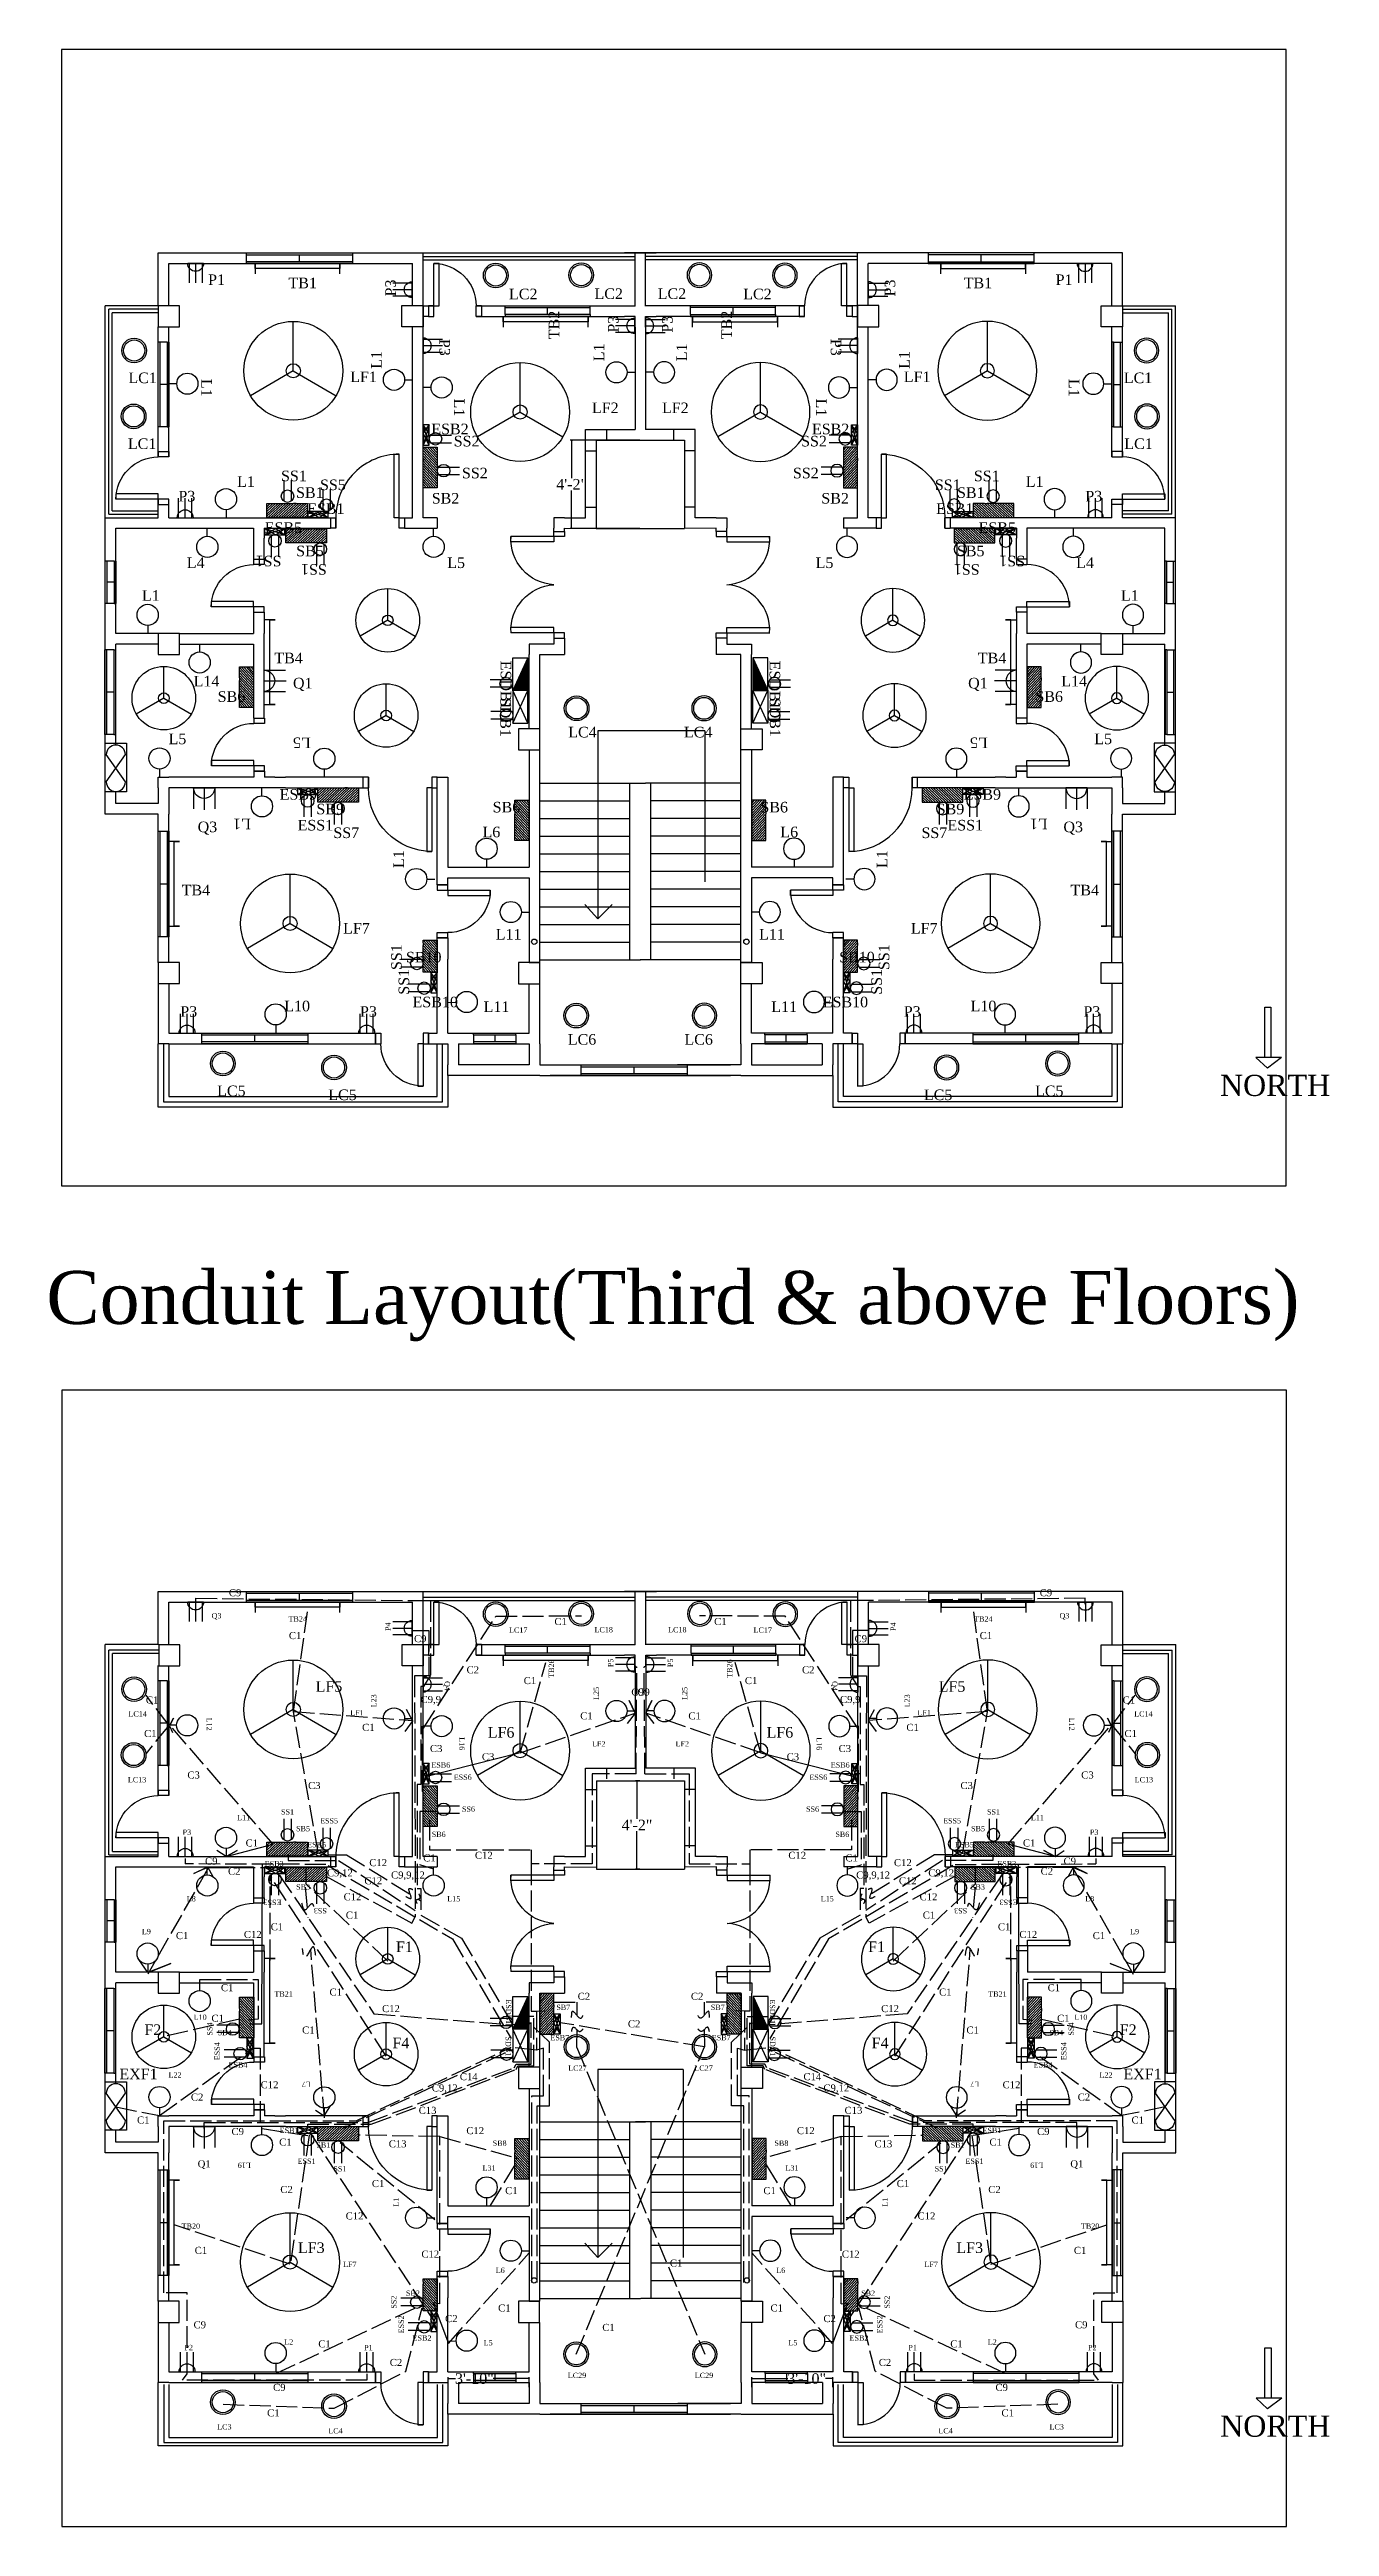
# Model space of a CAD drawing. Header units: inches. Extents: x -6149 to 7056, y -3395 to 4642.
# Drawn here: x 225 to 950, y 2499 to 3903 of the extents above; entities that cross this region are included whole.
import ezdxf

# ---------------------------------------------------------------- set-up
doc = ezdxf.new("R2010")
doc.units = ezdxf.units.IN
doc.header["$MEASUREMENT"] = 0
doc.linetypes.add('ACAD_ISO02W100', pattern=[15, 12, -3])
for name, color, linetype in [('Bell', 202, 'Continuous'), ('Boundary', 18, 'Continuous'), ('Dimension', 8, 'Continuous'), ('emergency_line', 10, 'ACAD_ISO02W100'), ('ESB', 25, 'Continuous'), ('ESDB', 45, 'Continuous'), ('Exhaust Fan and Socket', 212, 'Continuous'), ('Fans', 202, 'Continuous'), ('GF_DOOR', 20, 'Continuous'), ('GF_Text', 253, 'Continuous'), ('GF_WIND', 20, 'Continuous'), ('Legends (Fixture Fittings)', 252, 'Continuous'), ('lift', 6, 'Continuous'), ('Lights', 212, 'Continuous'), ('Normal_line', 160, 'ACAD_ISO02W100'), ('PILLAR', 152, 'Continuous'), ('PS(15A)', 13, 'Continuous'), ('PS(20A)', 25, 'Continuous'), ('SB', 15, 'Continuous'), ('SDB', 35, 'Continuous'), ('text', 250, 'ACAD_ISO02W100'), ('Veranda', 140, 'Continuous')]:
    doc.layers.add(name, color=color, linetype=linetype)
doc.styles.get("Standard").update_dxf_attribs({"font": 'times.ttf', "height": 6})
doc.dimstyles.get("Standard").update_dxf_attribs({"dimscale": 5, "dimtxt": 0.18, "dimasz": 0.18, "dimexe": 0.18, "dimexo": 0.0625, "dimgap": 0.09, "dimtad": 0, "dimtih": 1, "dimtoh": 1, "dimdec": 4, "dimzin": 0, "dimdsep": 46, "dimlunit": 4, "dimtxsty": 'Standard', "dimblk": 'ARCHTICK', "dimcen": 0.09, "dimadec": 0, "dimazin": 0, "dimtfac": 1, "dimtdec": 4, "dimtofl": 0, "dimtmove": 0, "dimatfit": 3, "dimfxl": 1, "dimtolj": 1, "dimtzin": 0, "dimarcsym": 0})

msp = doc.modelspace()

# ---------------------------------------------------------------- texts
at = {"layer": 'emergency_line', "linetype": 'Continuous', "char_height": 4, "width": 0.5}
for s, insert, attachment_point in [('C9', (326.84911, 3030.12416), 1), ('C9', (793.15089, 3030.12416), 3), ('C1', (360.85125, 3005.83528), 1), ('C1', (759.14875, 3005.83528), 3), ('C1', (493.85126, 2980.33528), 1), ('C1', (626.14874, 2980.33528), 3), ('C9,9', (435.4335, 2969.63411), 1), ('C9,9', (684.5665, 2969.63411), 3), ('C1', (402.35125, 2953.83528), 1), ('C1', (525.85126, 2960.33528), 1), ('C1', (594.14874, 2960.33528), 3), ('C1', (717.64875, 2953.83528), 3), ('C3', (470.15375, 2937.16151), 1), ('C3', (649.84625, 2937.16151), 3), ('C3', (371.731, 2920.87546), 1), ('C3', (748.269, 2920.87546), 3), ('C12', (406.38239, 2877.18764), 1), ('C12', (713.61761, 2877.18764), 3), ('C9,9,12', (418.70117, 2870.18152), 1), ('C9,9,12', (701.29883, 2870.18152), 3), ('C1', (350.54077, 2840.83528), 1), ('C1', (769.45923, 2840.83528), 3), ('C1', (383.85124, 2803.83528), 1), ('C12', (413.62324, 2794.47198), 1), ('C12', (706.37676, 2794.47198), 3), ('C1', (736.14876, 2803.83528), 3), ('C2', (552.85126, 2785.83529), 1), ('C12', (344.84995, 2751.33535), 1), ('C12', (775.15005, 2751.33535), 3), ('C2', (305.35126, 2744.33529), 1), ('C13', (434.35126, 2736.83529), 1), ('C9,12', (441.79339, 2749.51059), 1), ('C9,12', (678.20661, 2749.51059), 3), ('C13', (685.64874, 2736.83529), 3), ('C2', (814.64874, 2744.33529), 3), ('C1', (274.85126, 2731.33529), 1), ('C9', (328.35126, 2724.83529), 1), ('C9', (791.64874, 2724.83529), 3), ('C1', (845.14874, 2731.33529), 3), ('C1', (355.35126, 2718.83529), 1), ('C1', (764.64874, 2718.83529), 3), ('C2', (356, 2692), 1), ('C2', (764, 2692), 3), ('C12', (393, 2677), 1), ('C12', (727, 2677), 3), ('C1', (307.5, 2657.5), 1), ('C1', (812.5, 2657.5), 3), ('C1', (538.35126, 2613.83529), 1)]:
    msp.add_mtext(s, dxfattribs=dict(at, insert=insert, attachment_point=attachment_point))
at = {"layer": 'GF_Text', "char_height": 12, "width": 97, "attachment_point": 1}
for insert in [(888.18919, 3321.57816), (888.29254, 2561.90301)]:
    msp.add_mtext('NORTH', dxfattribs=dict(at, insert=insert))
at = {"layer": 'Legends (Fixture Fittings)', "insert": (578.33989, 3210.43445), "char_height": 30, "width": 2081.385193, "attachment_point": 2}
msp.add_mtext('Conduit Layout(Third & above Floors) ', dxfattribs=at)
at = {"layer": 'Normal_line', "linetype": 'Continuous', "char_height": 4}
for s, insert, attachment_point in [('C9', (431.71213, 3004.0869), 1), ('C1', (511.24138, 3013.81628), 1), ('C1', (608.75862, 3013.81628), 3), ('C9', (688.28787, 3004.0869), 3), ('C2', (461.48307, 2986.4267), 1), ('C2', (658.51693, 2986.4267), 3), ('C1', (279.85128, 2969.33528), 1), ('C9', (561.82151, 2973.85066), 3), ('C9', (558.17849, 2973.85066), 1), ('C1', (840.14872, 2969.33528), 3), ('C1', (278.85128, 2950.33528), 1), ('C1', (841.14872, 2950.33528), 3), ('C3', (440.73476, 2941.83528), 1), ('C3', (679.26524, 2941.83528), 3), ('C3', (303.35128, 2926.83528), 1), ('C3', (816.64872, 2926.83528), 3), ('C9', (313.35125, 2878.04877), 1), ('C1', (336.35128, 2888.33528), 1), ('C1', (436.9103, 2879.86001), 1), ('C12', (466.21213, 2881.33528), 1), ('C12', (653.78787, 2881.33528), 3), ('C1', (683.0897, 2879.86001), 3), ('C1', (783.64872, 2888.33528), 3), ('C9', (806.64875, 2878.04877), 3), ('C2', (326.35125, 2872.33528), 1), ('C9,12', (382.41202, 2871.40124), 1), ('C12', (403.59817, 2866.9053), 1), ('C12', (716.40183, 2866.9053), 3), ('C9,12', (737.58798, 2871.40124), 3), ('C2', (793.64875, 2872.33528), 3), ('C12', (391.85128, 2857.83528), 1), ('C12', (728.14872, 2857.83528), 3), ('C1', (296.85125, 2835.83528), 1), ('C12', (335.35125, 2836.50014), 1), ('C1', (393.09576, 2847.46309), 1), ('C1', (726.90424, 2847.46309), 3), ('C12', (784.64875, 2836.50014), 3), ('C1', (823.14875, 2835.83528), 3), ('C1', (322.35125, 2806.33528), 1), ('C2', (524.41033, 2801.44716), 1), ('C2', (595.58967, 2801.44716), 3), ('C1', (797.64875, 2806.33528), 3), ('C1', (317, 2789), 1), ('C1', (368.35128, 2782.33528), 1), ('C1', (751.64872, 2782.33528), 3), ('C1', (803, 2789), 3), ('C14', (457.6472, 2755.91647), 1), ('C14', (662.3528, 2755.91647), 3), ('C1', (576.62284, 2650.28065), 1)]:
    msp.add_mtext(s, dxfattribs=dict(at, insert=insert, attachment_point=attachment_point))
at = {"layer": 'Normal_line', "linetype": 'Continuous', "char_height": 4, "width": 8.5}
for s, insert, attachment_point in [('C12', (461.35128, 2725.33529), 1), ('C12', (658.64872, 2725.33529), 3), ('C13', (417.41033, 2717.86), 1), ('C13', (702.58967, 2717.86), 3), ('C1', (407.85126, 2695.33528), 1), ('C1', (712.14874, 2695.33528), 3), ('C1', (483.35126, 2691.33528), 1), ('C1', (636.64874, 2691.33528), 3), ('C12', (435.91033, 2655.36), 1), ('C12', (684.08967, 2655.36), 3), ('C1', (479.35126, 2624.83528), 1), ('C1', (640.64874, 2624.83528), 3), ('C9', (306.85125, 2615.33528), 1), ('C2', (449.35126, 2618.83528), 1), ('C2', (670.64874, 2618.83528), 3), ('C9', (813.14875, 2615.33528), 3), ('C1', (377.5, 2604.5), 1), ('C1', (742.5, 2604.5), 3), ('C2', (418, 2594), 1), ('C2', (702, 2594), 3), ('C9', (351.91033, 2579.86), 1), ('C9', (768.08967, 2579.86), 3), ('C1', (348.52465, 2565.40178), 1), ('C1', (771.47535, 2565.40178), 3)]:
    msp.add_mtext(s, dxfattribs=dict(at, insert=insert, attachment_point=attachment_point))
at = {"layer": 'text'}
for s, insert, char_height, width, attachment_point in [('P1', (319.87773, 3775.08366), 6, 13.5, 2), ('TB1', (360.62598, 3773.23888), 6, 20.5, 1), ('LC2', (485.52925, 3766.981), 6, 20.5, 1), ('LC2', (533.94044, 3767.16623), 6, 20.5, 1), ('LC2', (585.85287, 3767.16623), 6, 20.5, 3), ('LC2', (634.26406, 3766.981), 6, 20.5, 3), ('TB1', (759.16733, 3773.23888), 6, 20.5, 3), ('P1', (799.91558, 3775.08366), 6, 13.5, 2), ('LC1', (269.9469, 3719.47122), 6, 20.5, 1), ('LF1', (395.57498, 3720.0547), 6, 20.5, 1), ('LF1', (724.21833, 3720.0547), 6, 20.5, 3), ('LC1', (849.84641, 3719.47122), 6, 20.5, 3), ('LF2', (532.50055, 3702.48386), 6, 20.5, 1), ('LF2', (587.29276, 3702.48386), 6, 20.5, 3), ('LC1', (269.66548, 3682.16623), 6, 20.5, 1), ('ESB2', (441.52477, 3690.4989), 6, 20.5, 1), ('SS2', (454.21825, 3683.61195), 6, 19.6731, 1), ('SS2', (665.57506, 3683.61195), 6, 19.6731, 3), ('ESB2', (678.26854, 3690.4989), 6, 20.5, 3), ('LC1', (850.12783, 3682.16623), 6, 20.5, 3), ('SS1', (356.39588, 3663.91466), 6, 19.6731, 1), ('SS2', (458.86422, 3665.52399), 6, 19.6731, 1), ('SS2', (660.92909, 3665.52399), 6, 19.6731, 3), ('SS1', (763.39743, 3663.91466), 6, 19.6731, 3), ('P3', (303.0611, 3652.44093), 6, 13.5, 2), ('L1', (331.52146, 3660.71367), 6, 20.5, 1), ('SB1', (364.90889, 3654.4614), 6, 20.5, 1), ('SS5', (378.48174, 3658.86227), 6, 19.6731, 1), ('SB2', (441.76388, 3651.23682), 6, 20.5, 1), ('SB2', (678.02943, 3651.23682), 6, 20.5, 3), ('SS1', (741.31157, 3658.86227), 6, 19.6731, 3), ('SB1', (754.88442, 3654.4614), 6, 20.5, 3), ('L1', (788.27185, 3660.71367), 6, 20.5, 3), ('P3', (816.73221, 3652.44093), 6, 13.5, 2), ('ESB1', (371.20978, 3645.38941), 6, 20.5, 1), ('ESB1', (748.58353, 3645.38941), 6, 20.5, 3), ('ESB5', (347.17992, 3634.62789), 6, 20.5, 1), ('SB5', (364.95803, 3621.39737), 6, 20.5, 1), ('SB5', (754.83528, 3621.39737), 6, 20.5, 3), ('ESB5', (772.61339, 3634.62789), 6, 20.5, 3), ('L4', (303.02146, 3614.71367), 6, 20.5, 1), ('L5', (450.52146, 3614.71367), 6, 20.5, 1), ('L5', (669.27185, 3614.71367), 6, 20.5, 3), ('L4', (816.77185, 3614.71367), 6, 20.5, 3), ('L1', (277.60638, 3596.14149), 6, 20.5, 1), ('L1', (842.18694, 3596.14149), 6, 20.5, 3), ('TB4', (352.62598, 3560.74005), 6, 20.5, 1), ('TB4', (767.16733, 3560.74005), 6, 20.5, 3), ('L14', (306.89009, 3547.61107), 6, 20.5, 1), ('SB6', (320.52485, 3538.90134), 6, 20.5, 1), ('Q1', (363.17125, 3546.51749), 6, 14, 1), ('Q1', (756.62206, 3546.51749), 6, 14, 3), ('SB6', (799.26846, 3538.90134), 6, 20.5, 3), ('L14', (812.90322, 3547.61107), 6, 20.5, 3), ('L5', (292.68574, 3514.91321), 6, 20.5, 1), ('LC4', (519.06751, 3518.73888), 6, 31.5211637, 1), ('LC4', (600.7258, 3518.73888), 6, 31.5211637, 3), ('L5', (827.10757, 3514.91321), 6, 20.5, 3), ('ESB9', (355.62634, 3483.4604), 6, 20.5, 1), ('ESB9', (764.16697, 3483.4604), 6, 20.5, 3), ('SB9', (376.42701, 3475.15494), 6, 20.5, 1), ('SB6', (476.26388, 3476.23682), 6, 20.5, 1), ('SB6', (643.52943, 3476.23682), 6, 20.5, 3), ('SB9', (743.3663, 3475.15494), 6, 20.5, 3), ('Q3', (309.18638, 3465.05267), 6, 14, 1), ('ESS1', (365.78656, 3466.01568), 6, 19.6731, 1), ('SS7', (386.04407, 3461.708), 6, 19.6731, 1), ('L6', (470.52148, 3462.16577), 6, 20.5, 1), ('L6', (649.27183, 3462.16577), 6, 20.5, 3), ('SS7', (733.74924, 3461.708), 6, 19.6731, 3), ('ESS1', (754.00675, 3466.01568), 6, 19.6731, 3), ('Q3', (810.60693, 3465.05267), 6, 14, 3), ('TB4', (300.12598, 3429.23888), 6, 20.5, 1), ('TB4', (819.66733, 3429.23888), 6, 20.5, 3), ('LF7', (391.56538, 3407.59361), 6, 20.5, 1), ('L11', (478.02146, 3404.21367), 6, 20.5, 1), ('L11', (641.77185, 3404.21367), 6, 20.5, 3), ('LF7', (728.22793, 3407.59361), 6, 20.5, 3), ('SB10', (427.12905, 3391.23681), 6, 20.5, 1), ('SB10', (692.66426, 3391.23681), 6, 20.5, 3), ('P3', (304.13094, 3360.43848), 6, 13.5, 2), ('L10', (358.22897, 3363.56745), 6, 20.5, 1), ('P3', (405.88994, 3360.43848), 6, 13.5, 2), ('ESB10', (430.89735, 3365.81478), 6, 20.5, 1), ('L11', (471.15067, 3363.16003), 6, 20.5, 1), ('L11', (648.64264, 3363.16003), 6, 20.5, 3), ('ESB10', (688.89596, 3365.81478), 6, 20.5, 3), ('P3', (713.90337, 3360.43848), 6, 13.5, 2), ('L10', (761.56434, 3363.56745), 6, 20.5, 3), ('P3', (815.66237, 3360.43848), 6, 13.5, 2), ('LC6', (518.8193, 3344.63273), 6, 31.5211637, 1), ('LC6', (600.97401, 3344.63273), 6, 31.5211637, 3), ('LC5', (320.2136, 3315.4733), 6, 20.5, 1), ('LC5', (383.16546, 3313.2376), 6, 20.5, 1), ('LC5', (736.62785, 3313.2376), 6, 20.5, 3), ('LC5', (799.57972, 3315.4733), 6, 20.5, 3), ('Q3', (319.87773, 3016.58366), 3, 13.5, 2), ('TB24', (360.62598, 3014.73888), 3, 20.5, 1), ('LC17', (485.52925, 3008.481), 3, 20.5, 1), ('LC18', (533.94044, 3008.66623), 3, 20.5, 1), ('LC18', (586.05956, 3008.66623), 3, 20.5, 3), ('LC17', (634.47075, 3008.481), 3, 20.5, 3), ('TB24', (759.37402, 3014.73888), 3, 20.5, 3), ('Q3', (800.12227, 3016.58366), 3, 13.5, 2), ('LF5', (376, 2978), 6, 14.2625963, 1), ('LF5', (744, 2978), 6, 14.2625963, 3), ('LF1', (395.57498, 2961.5547), 3, 20.5, 1), ('LF1', (724.42502, 2961.5547), 3, 20.5, 3), ('LC14', (269.9469, 2960.97122), 3, 20.5, 1), ('LF6', (473.5, 2952), 6, 15.0990418, 1), ('LF6', (646.5, 2952), 6, 15.0990418, 3), ('LC14', (850.0531, 2960.97122), 3, 20.5, 3), ('LF2', (532.50055, 2943.98386), 3, 20.5, 1), ('LF2', (587.49945, 2943.98386), 3, 20.5, 3), ('LC13', (269.66548, 2923.66623), 3, 20.5, 1), ('ESB6', (441.52477, 2931.9989), 3, 20.5, 1), ('ESS6', (454.21825, 2925.11195), 3, 19.6731, 1), ('ESS6', (665.78175, 2925.11195), 3, 19.6731, 3), ('ESB6', (678.47523, 2931.9989), 3, 20.5, 3), ('LC13', (850.33452, 2923.66623), 3, 20.5, 3), ('SS1', (356.39588, 2905.41466), 3, 19.6731, 1), ('SS6', (458.86422, 2907.02399), 3, 19.6731, 1), ('SS6', (661.13578, 2907.02399), 3, 19.6731, 3), ('SS1', (763.60412, 2905.41466), 3, 19.6731, 3), ('P3', (303.0611, 2893.94093), 3, 13.5, 2), ('L11', (331.52146, 2902.21367), 3, 20.5, 1), ('SB5', (364.90889, 2895.9614), 3, 20.5, 1), ('ESS5', (378.48174, 2900.36227), 3, 19.6731, 1), ('SB6', (441.76388, 2892.73682), 3, 20.5, 1), ('SB6', (678.23612, 2892.73682), 3, 20.5, 3), ('ESS5', (741.51826, 2900.36227), 3, 19.6731, 3), ('SB5', (755.09111, 2895.9614), 3, 20.5, 3), ('L11', (788.47854, 2902.21367), 3, 20.5, 3), ('P3', (816.9389, 2893.94093), 3, 13.5, 2), ('ESB5', (371.20978, 2886.88941), 3, 20.5, 1), ('ESB5', (748.79022, 2886.88941), 3, 20.5, 3), ('ESB3', (347.17992, 2876.12789), 3, 20.5, 1), ('ESB3', (772.82008, 2876.12789), 3, 20.5, 3), ('L8', (303.02146, 2856.21367), 3, 20.5, 1), ('SB3', (364.95803, 2862.89737), 3, 20.5, 1), ('L15', (450.52146, 2856.21367), 3, 20.5, 1), ('L15', (669.47854, 2856.21367), 3, 20.5, 3), ('SB3', (755.04197, 2862.89737), 3, 20.5, 3), ('L8', (816.97854, 2856.21367), 3, 20.5, 3), ('L9', (277.60638, 2837.64149), 3, 20.5, 1), ('L9', (842.39362, 2837.64149), 3, 20.5, 3), ('F1', (421.5, 2830.5), 6, 13.35035, 1), ('F1', (698.5, 2830.5), 6, 13.35035, 3), ('TB21', (352.62598, 2802.24005), 3, 20.5, 1), ('SB7', (512.29671, 2794.68943), 3, 5.7032905, 1), ('SB7', (607.70329, 2794.68943), 3, 5.7032905, 3), ('TB21', (767.37402, 2802.24005), 3, 20.5, 3), ('F2', (279, 2783.5), 6, 11.0000103, 1), ('L10', (306.89009, 2789.11107), 3, 20.5, 1), ('SB4', (320.52485, 2780.40134), 3, 20.5, 1), ('SB4', (799.47515, 2780.40134), 3, 20.5, 3), ('L10', (813.10991, 2789.11107), 3, 20.5, 3), ('F2', (841, 2783.5), 6, 11.0000103, 3), ('F4', (419.5, 2776), 6, 10, 1), ('ESB7', (508.95215, 2777.52177), 3, 5.7032905, 1), ('ESB7', (611.04785, 2777.52177), 3, 5.7032905, 3), ('F4', (700.5, 2776), 6, 10, 3), ('EXF1', (264.84418, 2758.41656), 6, 8.5489915, 1), ('L22', (292.68574, 2756.41321), 3, 20.5, 1), ('ESB4', (326.64869, 2762.06328), 3, 20.5, 1), ('LC27', (519.06751, 2760.23888), 3, 31.5211637, 1), ('LC27', (600.93249, 2760.23888), 3, 31.5211637, 3), ('ESB4', (793.35131, 2762.06328), 3, 20.5, 3), ('L22', (827.31426, 2756.41321), 3, 20.5, 3), ('EXF1', (855.15582, 2758.41656), 6, 8.5489915, 3), ('ESB1', (355.62634, 2724.9604), 3, 20.5, 1), ('ESB1', (764.37366, 2724.9604), 3, 20.5, 3), ('SB1', (376.42701, 2716.65494), 3, 20.5, 1), ('SB8', (476.26388, 2717.73682), 3, 20.5, 1), ('SB8', (643.73612, 2717.73682), 3, 20.5, 3), ('SB1', (743.57299, 2716.65494), 3, 20.5, 3), ('Q1', (309.18638, 2706.55267), 4, 14, 1), ('ESS1', (365.78656, 2707.51568), 3, 19.6731, 1), ('SS1', (386.04407, 2703.208), 3, 19.6731, 1), ('L31', (470.52148, 2703.66577), 3, 20.5, 1), ('L31', (649.47852, 2703.66577), 3, 20.5, 3), ('SS1', (733.95593, 2703.208), 3, 19.6731, 3), ('ESS1', (754.21344, 2707.51568), 3, 19.6731, 3), ('Q1', (810.81362, 2706.55267), 4, 14, 3), ('TB20', (300.12598, 2670.73888), 3, 20.5, 1), ('TB20', (819.87402, 2670.73888), 3, 20.5, 3), ('LF3', (366, 2660), 6, 12.5, 1), ('LF3', (754, 2660), 6, 12.5, 3), ('LF7', (391.56538, 2649.09361), 3, 20.5, 1), ('L6', (478.02146, 2645.71367), 3, 20.5, 1), ('L6', (641.97854, 2645.71367), 3, 20.5, 3), ('LF7', (728.43462, 2649.09361), 3, 20.5, 3), ('SB2', (427.12905, 2632.73681), 3, 20.5, 1), ('SB2', (692.87095, 2632.73681), 3, 20.5, 3), ('P2', (304.13094, 2601.93848), 3, 13.5, 2), ('L2', (358.22897, 2605.06745), 3, 20.5, 1), ('P1', (405.88994, 2601.93848), 3, 13.5, 2), ('ESB2', (430.89735, 2607.31478), 3, 20.5, 1), ('L5', (471.15067, 2604.66003), 3, 20.5, 1), ('L5', (648.84933, 2604.66003), 3, 20.5, 3), ('ESB2', (689.10265, 2607.31478), 3, 20.5, 3), ('P1', (714.11006, 2601.93848), 3, 13.5, 2), ('L2', (761.77103, 2605.06745), 3, 20.5, 3), ('P2', (815.86906, 2601.93848), 3, 13.5, 2), ('LC29', (518.8193, 2586.13273), 3, 31.5211637, 1), ('LC29', (601.1807, 2586.13273), 3, 31.5211637, 3), ('LC3', (320.2136, 2556.9733), 3, 20.5, 1), ('LC4', (383.16546, 2554.7376), 3, 20.5, 1), ('LC4', (736.83454, 2554.7376), 3, 20.5, 3), ('LC3', (799.7864, 2556.9733), 3, 20.5, 3)]:
    msp.add_mtext(s, dxfattribs=dict(at, insert=insert, char_height=char_height, width=width, attachment_point=attachment_point))
for s, insert, char_height, width, attachment_point, rotation in [('P3', (415.43262, 3767.38714), 6, 13.5, 2, 90), ('P3', (704.36069, 3767.38714), 6, 13.5, 8, 90), ('TB2', (508.01611, 3738.38879), 6, 20.5, 1, 90), ('P3', (541.55256, 3746.89942), 6, 13.5, 2, 90), ('P3', (578.24075, 3746.89942), 6, 13.5, 8, 90), ('TB2', (611.7772, 3738.38879), 6, 20.5, 7, 90), ('P3', (452.12414, 3733.74694), 6, 13.5, 2, 270), ('L1', (533.43008, 3725.90545), 6, 20.5, 1, 90), ('L1', (586.36323, 3725.90545), 6, 20.5, 7, 90), ('P3', (667.66917, 3733.74694), 6, 13.5, 8, 270), ('L1', (407.43008, 3721.67156), 6, 20.5, 1, 90), ('L1', (712.36323, 3721.67156), 6, 20.5, 7, 90), ('L1', (317.22304, 3715.8228), 6, 20.5, 1, 270), ('L1', (802.57027, 3715.8228), 6, 20.5, 7, 270), ('L1', (460.3682, 3704.72526), 6, 20.5, 1, 270), ('L1', (659.42511, 3704.72526), 6, 20.5, 7, 270), ('SS1', (356.65576, 3609.64927), 6, 19.6731, 1, 180), ('SS1', (382.34932, 3604.92386), 6, 19.6731, 1, 180), ('SS1', (737.44399, 3604.92386), 6, 19.6731, 3, 180), ('SS1', (763.13755, 3609.64927), 6, 19.6731, 3, 180), ('ESDB1', (486.78378, 3556.20709), 6, 16, 1, 270), ('ESDB1', (633.00953, 3556.20709), 6, 16, 7, 270), ('SDB1', (486.63009, 3535.19617), 6, 13, 1, 270), ('SDB1', (633.16322, 3535.19617), 6, 13, 7, 270), ('L5', (373.21205, 3506.66468), 6, 20.5, 1, 180), ('L5', (746.58126, 3506.66468), 6, 20.5, 3, 180), ('L1', (339.28882, 3460.6958), 6, 20.5, 1, 180), ('L1', (780.50449, 3460.6958), 6, 20.5, 3, 180), ('L1', (420.00826, 3438.75933), 6, 20.5, 1, 90), ('L1', (699.78505, 3438.75933), 6, 20.5, 7, 90), ('SS1', (418.79414, 3380.93409), 6, 19.6731, 1, 90), ('SS1', (700.99917, 3380.93409), 6, 19.6731, 7, 90), ('SS1', (422.96476, 3366.96004), 6, 19.6731, 1, 90), ('SS1', (696.82856, 3366.96004), 6, 19.6731, 7, 90), ('P4', (415.43262, 3008.88714), 3, 13.5, 2, 90), ('P4', (704.56738, 3008.88714), 3, 13.5, 8, 90), ('TB26', (508.01611, 2979.88879), 3, 20.5, 1, 90), ('P5', (541.55256, 2988.39942), 3, 13.5, 2, 90), ('P5', (578.44744, 2988.39942), 3, 13.5, 8, 90), ('TB26', (611.98389, 2979.88879), 3, 20.5, 7, 90), ('Q4', (452.12414, 2975.24694), 3, 13.5, 2, 270), ('Q4', (667.87586, 2975.24694), 3, 13.5, 8, 270), ('L23', (407.43008, 2963.17156), 3, 20.5, 1, 90), ('L25', (533.43008, 2967.40545), 3, 20.5, 1, 90), ('L25', (586.56992, 2967.40545), 3, 20.5, 7, 90), ('L23', (712.56992, 2963.17156), 3, 20.5, 7, 90), ('L12', (317.22304, 2957.3228), 3, 20.5, 1, 270), ('L12', (802.77696, 2957.3228), 3, 20.5, 7, 270), ('L16', (460.3682, 2946.22526), 3, 20.5, 1, 270), ('L16', (659.6318, 2946.22526), 3, 20.5, 7, 270), ('ESS3', (356.65576, 2851.14927), 3, 19.6731, 1, 180), ('SS3', (382.34932, 2846.42386), 3, 19.6731, 1, 180), ('SS3', (737.65068, 2846.42386), 3, 19.6731, 3, 180), ('ESS3', (763.34424, 2851.14927), 3, 19.6731, 3, 180), ('ESDB1', (486.78378, 2797.70709), 3, 16, 1, 270), ('ESDB1', (633.21622, 2797.70709), 3, 16, 7, 270), ('SS4', (314.54547, 2777.1826), 3, 19.6731, 1, 90), ('SS4', (805.45453, 2777.1826), 3, 19.6731, 7, 90), ('ESS4', (318.71609, 2763.20854), 3, 19.6731, 1, 90), ('SDB1', (486.63009, 2776.69617), 3, 13, 1, 270), ('SDB1', (633.36991, 2776.69617), 3, 13, 7, 270), ('ESS4', (801.28391, 2763.20854), 3, 19.6731, 7, 90), ('L7', (373.21205, 2748.16468), 3, 20.5, 1, 180), ('L7', (746.78795, 2748.16468), 3, 20.5, 3, 180), ('L19', (339.28882, 2702.1958), 3, 20.5, 1, 180), ('L19', (780.71118, 2702.1958), 3, 20.5, 3, 180), ('L1', (420.00826, 2680.25933), 3, 20.5, 1, 90), ('L1', (699.99174, 2680.25933), 3, 20.5, 7, 90), ('SS2', (418.79414, 2622.43409), 3, 19.6731, 1, 90), ('SS2', (701.20586, 2622.43409), 3, 19.6731, 7, 90), ('ESS2', (422.96476, 2608.46004), 3, 19.6731, 1, 90), ('ESS2', (697.03524, 2608.46004), 3, 19.6731, 7, 90)]:
    msp.add_mtext(s, dxfattribs=dict(at, insert=insert, char_height=char_height, width=width, attachment_point=attachment_point, rotation=rotation))

# ---------------------------------------------------------------- blocks, each defined once
blk = doc.blocks.new('GF_DOOR6')
at = {"layer": 'GF_WIND'}
for p, q in [((-2086.3, 2670.5), (-2026.3, 2670.5)), ((-2086.3, 2664.5), (-2086.3, 2670.5)), ((-2086.3, 2669.5), (-2026.3, 2669.5)), ((-2056.3, 2669.5), (-2056.3, 2665.5)), ((-2026.3, 2670.5), (-2026.3, 2664.5)), ((-2026.3, 2665.5), (-2086.3, 2665.5)), ((-2026.3, 2664.5), (-2086.3, 2664.5))]:
    blk.add_line(p, q, dxfattribs=at)
blk = doc.blocks.new('Toilet_window')
at = {"layer": 'GF_WIND'}
for p, q in [((-2114.5, 2652), (-2114.5, 2676)), ((-2113.5, 2676), (-2114.5, 2676)), ((-2113.5, 2652), (-2113.5, 2676)), ((-2109.5, 2676), (-2113.5, 2676)), ((-2109.5, 2676), (-2109.5, 2652)), ((-2109.5, 2676), (-2108.5, 2676)), ((-2108.5, 2676), (-2108.5, 2652)), ((-2109.5, 2664), (-2113.5, 2664)), ((-2113.5, 2652), (-2114.5, 2652)), ((-2109.5, 2652), (-2113.5, 2652)), ((-2109.5, 2652), (-2108.5, 2652))]:
    blk.add_line(p, q, dxfattribs=at)
blk = doc.blocks.new('kitchen_window')
at = {"layer": 'GF_WIND'}
for p, q in [((-2091, 2588), (-2091, 2636)), ((-2090, 2636), (-2091, 2636)), ((-2090, 2588), (-2090, 2636)), ((-2086, 2636), (-2090, 2636)), ((-2086, 2636), (-2086, 2588)), ((-2086, 2636), (-2085, 2636)), ((-2085, 2636), (-2085, 2588)), ((-2086, 2612), (-2090, 2612)), ((-2090, 2588), (-2091, 2588)), ((-2086, 2588), (-2090, 2588)), ((-2086, 2588), (-2085, 2588))]:
    blk.add_line(p, q, dxfattribs=at)
blk = doc.blocks.new('door_kit_toi')
at = {"layer": 'GF_DOOR'}
for p, q in [((-1236, 2648.5), (-1236, 2672.5)), ((-1236, 2672.5), (-1233, 2672.5)), ((-1233, 2648.5), (-1233, 2672.5)), ((-1260, 2648.5), (-1260, 2642.5)), ((-1260, 2648.5), (-1257, 2648.5)), ((-1260, 2642.5), (-1257, 2642.5)), ((-1257, 2642.5), (-1257, 2648.5)), ((-1233, 2648.5), (-1236, 2648.5)), ((-1233, 2642.5), (-1233, 2648.5)), ((-1233, 2648.5), (-1230, 2648.5)), ((-1230, 2642.5), (-1233, 2642.5)), ((-1230, 2648.5), (-1230, 2642.5))]:
    blk.add_line(p, q, dxfattribs=at)
blk.add_arc((-1233, 2648.5), 24, 90, 180, dxfattribs=at)
blk = doc.blocks.new('GF_DOOR_6')
at = {"layer": 'GF_DOOR'}
for p, q in [((-1358.5, 2842.5), (-1358.5, 2848.5)), ((-1358.5, 2848.5), (-1355.5, 2848.5)), ((-1355.5, 2842.5), (-1358.5, 2842.5)), ((-1355.5, 2848.5), (-1355.5, 2842.5)), ((-1355.5, 2842.5), (-1355.5, 2806.5)), ((-1355.5, 2842.5), (-1352.5, 2842.5)), ((-1352.5, 2842.5), (-1352.5, 2806.5)), ((-1319.5, 2848.5), (-1319.5, 2842.5)), ((-1319.5, 2842.5), (-1319.5, 2848.5)), ((-1319.5, 2848.5), (-1316.5, 2848.5)), ((-1316.5, 2842.5), (-1319.5, 2842.5)), ((-1316.5, 2842.5), (-1316.5, 2848.5)), ((-1352.5, 2806.5), (-1355.5, 2806.5))]:
    blk.add_line(p, q, dxfattribs=at)
blk.add_arc((-1355.5, 2842.5), 36, 270, 0, dxfattribs=at)
blk = doc.blocks.new('large_door')
at = {"layer": 'GF_DOOR'}
for p, q in [((0, 6), (0, 30.25)), ((3, 30.25), (0, 30.25)), ((3, 6), (3, 30.25)), ((51.5, 6), (51.5, 30.25)), ((54.5, 6), (54.5, 30.25)), ((0, 6), (-3, 6)), ((-3, 6), (-3, 0)), ((-3, 0), (0, 0)), ((0, 0), (0, 6)), ((0, 6), (3, 6)), ((54.5, 6), (51.5, 6)), ((54.5, 6), (57.5, 6)), ((54.5, 0), (54.5, 6)), ((57.5, 0), (54.5, 0)), ((57.5, 6), (57.5, 0))]:
    blk.add_line(p, q, dxfattribs=at)
for centre, start, end in [((1.5, 4.5), 3.33385, 93.33385), ((53, 4.5), 86.66615, 176.66615)]:
    blk.add_arc(centre, 25.79, start, end, dxfattribs=at)
blk = doc.blocks.new('ceil light')
at = {"layer": 'Lights'}
for radius in [7, 6]:
    blk.add_circle((-1931, 2584), radius, dxfattribs=at)
blk = doc.blocks.new('SB')
at = {"layer": 'SB'}
for p, q in [((-1913, 2670), (-1915, 2668.1)), ((-1911.5, 2670), (-1915, 2666.8)), ((-1910.1, 2670), (-1915, 2665.4)), ((-1908.6, 2670), (-1915, 2664)), ((-1907.1, 2670), (-1915, 2662.7)), ((-1905.7, 2670), (-1914.3, 2662)), ((-1904.2, 2670), (-1912.8, 2662)), ((-1902.7, 2670), (-1911.3, 2662)), ((-1901.3, 2670), (-1909.9, 2662)), ((-1899.8, 2670), (-1908.4, 2662)), ((-1898.3, 2670), (-1906.9, 2662)), ((-1896.9, 2670), (-1905.5, 2662)), ((-1895.4, 2670), (-1904, 2662)), ((-1893.9, 2670), (-1902.5, 2662)), ((-1892.5, 2670), (-1901.1, 2662)), ((-1898.3, 2670), (-1899.8, 2670)), ((-1892, 2669.1), (-1899.6, 2662)), ((-1892, 2667.7), (-1898.1, 2662)), ((-1892, 2666.3), (-1896.7, 2662)), ((-1892, 2665), (-1895.2, 2662)), ((-1892, 2663.6), (-1893.7, 2662))]:
    blk.add_line(p, q, dxfattribs=at)
blk.add_lwpolyline([(-1898.3, 2670), (-1892, 2670), (-1892, 2662), (-1915, 2662), (-1915, 2670), (-1899.8, 2670)], dxfattribs=at)
blk = doc.blocks.new('SDB')
at = {"layer": 'SDB'}
for p, q in [((-1881.4, 2636.1), (-1872.9, 2617.6)), ((-1872.9, 2636.1), (-1881.4, 2617.6))]:
    blk.add_line(p, q, dxfattribs=at)
blk.add_lwpolyline([(-1872.9, 2636.1), (-1881.4, 2636.1), (-1881.4, 2617.6), (-1872.9, 2617.6)], close=True, dxfattribs=at)
blk = doc.blocks.new('ESDB')
at = {"layer": 'ESDB'}
for p, q in [((-1843.6, 2787.3), (-1825.1, 2778.8)), ((-1842.4, 2787.3), (-1825.1, 2779.4)), ((-1841.2, 2787.3), (-1825.1, 2779.9)), ((-1840, 2787.3), (-1825.1, 2780.5)), ((-1838.8, 2787.3), (-1825.1, 2781)), ((-1837.6, 2787.3), (-1825.1, 2781.6)), ((-1836.4, 2787.3), (-1825.1, 2782.1)), ((-1835.2, 2787.3), (-1825.1, 2782.7)), ((-1834, 2787.3), (-1825.1, 2783.2)), ((-1832.8, 2787.3), (-1825.1, 2783.8)), ((-1831.6, 2787.3), (-1825.1, 2784.3)), ((-1830.4, 2787.3), (-1825.1, 2784.9)), ((-1829.2, 2787.3), (-1825.1, 2785.4)), ((-1828, 2787.3), (-1825.1, 2786)), ((-1826.8, 2787.3), (-1825.1, 2786.5))]:
    blk.add_line(p, q, dxfattribs=at)
blk.add_lwpolyline([(-1843.6, 2787.3), (-1825.1, 2787.3), (-1825.1, 2778.8), (-1843.6, 2778.8)], close=True, dxfattribs=at)
blk = doc.blocks.new('light')
at = {"layer": 'Lights'}
blk.add_line((-1959.5, 2586.5), (-1959.5, 2582), dxfattribs=at)
blk.add_circle((-1959.5, 2592.5), 6, dxfattribs=at)
blk = doc.blocks.new('20A_PS')
at = {"layer": 'PS(20A)'}
for p, q in [((-2032, 2536.5), (-2032, 2548.5)), ((-2026, 2536.5), (-2026, 2549)), ((-2020, 2536.5), (-2020, 2548.5)), ((-2032, 2536.5), (-2020, 2536.5))]:
    blk.add_line(p, q, dxfattribs=at)
blk.add_arc((-2026, 2536.5), 6, 0, 180, dxfattribs=at)
blk = doc.blocks.new('tubelight')
at = {"layer": 'Lights'}
for p, q in [((-1976, 2566), (-1976, 2560)), ((-1976, 2560), (-1976, 2563)), ((-1976, 2563), (-1928, 2563)), ((-1928, 2560), (-1928, 2566)), ((-1928, 2563), (-1928, 2560))]:
    blk.add_line(p, q, dxfattribs=at)
blk = doc.blocks.new('5A Socket')
at = {"layer": 'Exhaust Fan and Socket'}
for p, q in [((-1808.7, 2687.2), (-1820.5, 2687.2)), ((-1808.6, 2683), (-1820.5, 2683))]:
    blk.add_line(p, q, dxfattribs=at)
blk.add_circle((-1811.5, 2685), 3.54, dxfattribs=at)
blk = doc.blocks.new('SB_Smaller')
at = {"layer": 'SB'}
for p, q in [((-1899.6, 2517.2), (-1901.6, 2515.4)), ((-1898.1, 2517.2), (-1901.6, 2514)), ((-1896.7, 2517.2), (-1901.6, 2512.6)), ((-1895.2, 2517.2), (-1901.6, 2511.3)), ((-1893.7, 2517.2), (-1901.6, 2509.9)), ((-1892.3, 2517.2), (-1900.8, 2509.2)), ((-1890.8, 2517.2), (-1899.4, 2509.2)), ((-1889.3, 2517.2), (-1897.9, 2509.2)), ((-1887.9, 2517.2), (-1896.4, 2509.2)), ((-1886.4, 2517.2), (-1895, 2509.2)), ((-1884.9, 2517.2), (-1893.5, 2509.2)), ((-1883.5, 2517.2), (-1892.1, 2509.2)), ((-1883.5, 2515.8), (-1890.6, 2509.2)), ((-1883.5, 2514.5), (-1889.1, 2509.2)), ((-1883.5, 2513.1), (-1887.6, 2509.2)), ((-1884.9, 2517.2), (-1886.4, 2517.2)), ((-1883.5, 2517.2), (-1883.5, 2509.2)), ((-1883.5, 2511.7), (-1886.2, 2509.2)), ((-1883.5, 2510.4), (-1884.7, 2509.2)), ((-1883.5, 2509.2), (-1884.7, 2509.2))]:
    blk.add_line(p, q, dxfattribs=at)
for points in [[(-1884.7, 2509.2), (-1901.6, 2509.2), (-1901.6, 2517.2), (-1886.4, 2517.2)], [(-1884.9, 2517.2), (-1883.5, 2517.2)]]:
    blk.add_lwpolyline(points, dxfattribs=at)
blk = doc.blocks.new('56fan')
at = {"layer": 'Fans'}
for q in [(-2242.5, 2694), (-2266.7, 2651.9), (-2218.3, 2651.9)]:
    blk.add_line((-2242.5, 2666), q, dxfattribs=at)
for radius in [28, 4]:
    blk.add_circle((-2242.5, 2666), radius, dxfattribs=at)
blk = doc.blocks.new('ESB')
at = {"layer": 'ESB'}
for p, q in [((-1915.5, 2667.5), (-1927, 2667.5)), ((-1927, 2667.5), (-1927, 2664)), ((-1927, 2664), (-1920.5, 2667.5)), ((-1927, 2667.5), (-1920.5, 2664)), ((-1927, 2664), (-1915.5, 2667.5)), ((-1915.5, 2664), (-1927, 2667.5)), ((-1920.5, 2667.5), (-1915.5, 2664)), ((-1920.5, 2664), (-1915.5, 2667.5)), ((-1915.5, 2664.5), (-1915.5, 2667.5)), ((-1927, 2664), (-1915.5, 2664)), ((-1915.5, 2664), (-1915.5, 2664.5))]:
    blk.add_line(p, q, dxfattribs=at)
blk = doc.blocks.new('15A_PS')
at = {"layer": 'PS(15A)'}
for p, q in [((-1892, 2485), (-1883, 2485)), ((-1891.2, 2485), (-1891.2, 2474)), ((-1887.5, 2485), (-1887.5, 2474)), ((-1883.8, 2485), (-1883.8, 2474))]:
    blk.add_line(p, q, dxfattribs=at)
blk.add_arc((-1887.5, 2485), 4.5, 180, 0, dxfattribs=at)
blk = doc.blocks.new('lift_50')
at = {"layer": 'lift'}
for p, q in [((-25, 50), (25, 50)), ((-25, 50), (-25, 0)), ((25, 50), (25, 0)), ((-25, 0), (25, 0))]:
    blk.add_line(p, q, dxfattribs=at)
blk = doc.blocks.new('36fan')
at = {"layer": 'Fans'}
for q in [(-2109, 2690), (-2124.6, 2663), (-2093.4, 2663)]:
    blk.add_line((-2109, 2672), q, dxfattribs=at)
for radius in [18, 3]:
    blk.add_circle((-2109, 2672), radius, dxfattribs=at)
blk = doc.blocks.new('Exhaust fan')
at = {"layer": 'Exhaust Fan and Socket'}
for p, q in [((-2052.9, 2734.5), (-2042.1, 2750)), ((-2042.1, 2734.5), (-2052.9, 2750))]:
    blk.add_line(p, q, dxfattribs=at)
blk.add_lwpolyline([(-2053.5, 2756.5), (-2041.5, 2756.5), (-2041.5, 2729), (-2053.5, 2729)], close=True, dxfattribs=at)
for centre, start, end in [((-2047.5, 2750), 360, 180), ((-2047.5, 2734.5), 180, 0)]:
    blk.add_arc(centre, 5.39, start, end, dxfattribs=at)
blk = doc.blocks.new('_ArchTick')
at = {"color": 0, "linetype": 'ByBlock', "const_width": 0.15}
blk.add_lwpolyline([(-0.5, -0.5), (0.5, 0.5)], dxfattribs=at)
blk = doc.blocks.new('*D283')
at = {"layer": 'Dimension', "color": 0, "lineweight": -2}
for p, q in [((451, 2578), (451, 2583.7)), ((451, 2582.8), (455.2, 2582.8)), ((497, 2582.8), (476.6, 2582.8)), ((497, 2578), (497, 2583.7))]:
    blk.add_line(p, q, dxfattribs=at)
at = {"layer": 'Dimension', "color": 0, "lineweight": -2, "xscale": 0.8999999999999999, "yscale": 0.8999999999999999, "zscale": 0.8999999999999999, "rotation": 180}
blk.add_blockref('_ArchTick', (451, 2582.8), dxfattribs=at)
at = {"layer": 'Dimension', "color": 0, "lineweight": -2, "xscale": 0.8999999999999999, "yscale": 0.8999999999999999, "zscale": 0.8999999999999999}
blk.add_blockref('_ArchTick', (497, 2582.8), dxfattribs=at)
at = {"layer": 'Dimension', "color": 0, "insert": (465.9, 2582.8), "char_height": 6, "attachment_point": 5}
blk.add_mtext('\\A1;3\'-10"', dxfattribs=at)
blk = doc.blocks.new('*D300')
at = {"layer": 'Dimension', "color": 0, "lineweight": -2}
for p, q in [((623, 2578), (623, 2583.7)), ((623, 2582.8), (643.4, 2582.8)), ((669, 2582.8), (664.8, 2582.8)), ((669, 2578), (669, 2583.7))]:
    blk.add_line(p, q, dxfattribs=at)
at = {"layer": 'Dimension', "color": 0, "lineweight": -2, "xscale": 0.8999999999999999, "yscale": 0.8999999999999999, "zscale": 0.8999999999999999, "rotation": 180}
blk.add_blockref('_ArchTick', (623, 2582.8), dxfattribs=at)
at = {"layer": 'Dimension', "color": 0, "lineweight": -2, "xscale": 0.8999999999999999, "yscale": 0.8999999999999999, "zscale": 0.8999999999999999}
blk.add_blockref('_ArchTick', (669, 2582.8), dxfattribs=at)
at = {"layer": 'Dimension', "color": 0, "insert": (654.1, 2582.8), "char_height": 6, "attachment_point": 5}
blk.add_mtext('\\A1;3\'-10"', dxfattribs=at)
blk = doc.blocks.new('*D305')
at = {"layer": 'emergency_line', "color": 0, "linetype": 'Continuous', "lineweight": -2}
for p, q in [((559.6, 3681.2), (520.1, 3681.2)), ((521, 3681.2), (521, 3659.6)), ((521, 3631.2), (521, 3652.7)), ((559.6, 3631.2), (520.1, 3631.2))]:
    blk.add_line(p, q, dxfattribs=at)
at = {"layer": 'emergency_line', "color": 0, "linetype": 'Continuous', "lineweight": -2, "xscale": 0.8999999999999999, "yscale": 0.8999999999999999, "zscale": 0.8999999999999999}
for p, rotation in [((521, 3681.2), 90), ((521, 3631.2), 270)]:
    blk.add_blockref('_ArchTick', p, dxfattribs=dict(at, rotation=rotation))
at = {"layer": 'emergency_line', "color": 0, "linetype": 'Continuous', "insert": (521, 3656.2), "char_height": 6, "attachment_point": 5}
blk.add_mtext('\\A1;4\'-2"', dxfattribs=at)
blk = doc.blocks.new('*D306')
at = {"layer": 'emergency_line', "color": 0, "linetype": 'Continuous', "lineweight": -2}
for p, q in [((559.6875, 2921.5), (557.1, 2921.5)), ((558, 2921.5), (558, 2899.95)), ((558, 2871.5), (558, 2893.05)), ((559.6875, 2871.5), (557.1, 2871.5))]:
    blk.add_line(p, q, dxfattribs=at)
at = {"layer": 'emergency_line', "color": 0, "linetype": 'Continuous', "lineweight": -2, "xscale": 0.8999999999999999, "yscale": 0.8999999999999999, "zscale": 0.8999999999999999}
for p, rotation in [((558, 2921.5), 90), ((558, 2871.5), 270)]:
    blk.add_blockref('_ArchTick', p, dxfattribs=dict(at, rotation=rotation))
at = {"layer": 'emergency_line', "color": 0, "linetype": 'Continuous', "insert": (558, 2896.5), "char_height": 6, "attachment_point": 5}
blk.add_mtext('\\A1;4\'-2"', dxfattribs=at)

# ---------------------------------------------------------------- dimensions: what is measured, and where the dimension line sits
at = {"layer": 'Dimension'}
dim = msp.add_linear_dim(base=(497.00249, 2582.76106), p1=(451.00249, 2577.73674), p2=(497.00249, 2577.73674), dimstyle='Standard', dxfattribs=at)
dim.commit()
dim.dimension.update_dxf_attribs({"geometry": '*D283', "text_midpoint": (465.93771, 2582.76106), "dimtype": 160})
dim = msp.add_linear_dim(base=(622.99751, 2582.76106), p1=(668.99751, 2577.73674), p2=(622.99751, 2577.73674), angle=180, dimstyle='Standard', dxfattribs=at)
dim.commit()
dim.dimension.update_dxf_attribs({"geometry": '*D300', "text_midpoint": (654.06229, 2582.76106), "dimtype": 160})
at = {"layer": 'emergency_line', "linetype": 'Continuous'}
for base, p1, p2, picture, middle in [((521, 3631.17516), (559.89666, 3681.17516), (559.89666, 3631.17516), '*D305', (521, 3656.17516)), ((558, 2921.5), (560, 2871.5), (560, 2921.5), '*D306', (558, 2896.5))]:
    dim = msp.add_linear_dim(base=base, p1=p1, p2=p2, angle=90, dimstyle='Standard', dxfattribs=at)
    dim.commit()
    dim.dimension.update_dxf_attribs({"geometry": picture, "text_midpoint": middle})

# ---------------------------------------------------------------- linework, layer by layer
for p, q in [((286.85506, 3787.3025), (550.89914, 3787.3025)), ((286.85506, 3757.3025), (286.85506, 3787.3025)), ((292.85506, 3781.3025), (430.89914, 3781.3025)), ((292.85506, 3780.66486), (292.85506, 3781.3025)), ((292.85506, 3757.3025), (292.85506, 3780.66486)), ((430.89914, 3757.3025), (430.89914, 3781.3025)), ((436.89914, 3751.3025), (436.89914, 3787.3025)), ((550.89914, 3787.3025), (556.89914, 3787.3025)), ((556.89914, 3787.3025), (550.89914, 3787.3025)), ((556.89417, 3787.3025), (562.89417, 3787.3025)), ((556.89914, 3787.3025), (562.89914, 3787.3025)), ((562.89914, 3787.3025), (556.89914, 3787.3025)), ((556.89914, 3757.13682), (556.89914, 3787.13682)), ((556.89914, 3757.13682), (556.89914, 3787.13682)), ((568.89417, 3787.3025), (562.89417, 3787.3025)), ((562.89417, 3787.3025), (568.89417, 3787.3025)), ((562.89417, 3757.13682), (562.89417, 3787.13682)), ((562.89417, 3757.13682), (562.89417, 3787.13682)), ((832.93825, 3787.3025), (568.89417, 3787.3025)), ((682.89417, 3751.3025), (682.89417, 3787.3025)), ((826.93825, 3781.3025), (688.89417, 3781.3025)), ((688.89417, 3757.3025), (688.89417, 3781.3025)), ((826.93825, 3780.66486), (826.93825, 3781.3025)), ((826.93825, 3757.3025), (826.93825, 3780.66486)), ((832.93825, 3757.3025), (832.93825, 3787.3025)), ((256.83714, 3637.27543), (256.83714, 3757.3025)), ((286.85506, 3757.3025), (256.83714, 3757.3025)), ((436.89914, 3757.3025), (442.89914, 3757.3025)), ((436.89914, 3637.21593), (436.89914, 3751.3025)), ((439.89914, 3751.3025), (436.89914, 3751.3025)), ((466.89914, 3757.3025), (550.89914, 3757.3025)), ((466.89914, 3751.3025), (550.89914, 3751.3025)), ((550.89914, 3757.3025), (556.89914, 3757.3025)), ((556.89914, 3751.3025), (550.89914, 3751.3025)), ((556.89914, 3745.13682), (556.89914, 3751.3025)), ((568.89417, 3757.3025), (562.89417, 3757.3025)), ((562.89417, 3745.13682), (562.89417, 3751.3025)), ((562.89417, 3751.3025), (568.89417, 3751.3025)), ((652.89417, 3757.3025), (568.89417, 3757.3025)), ((652.89417, 3751.3025), (568.89417, 3751.3025)), ((682.89417, 3757.3025), (676.89417, 3757.3025)), ((679.89417, 3751.3025), (682.89417, 3751.3025)), ((682.89417, 3637.21593), (682.89417, 3751.3025)), ((832.93825, 3757.3025), (862.95617, 3757.3025)), ((862.95617, 3637.27543), (862.95617, 3757.3025)), ((286.89914, 3671.66486), (286.89914, 3745.3025)), ((292.86817, 3720.14282), (292.85506, 3745.3025)), ((430.89914, 3637.21593), (430.89914, 3745.46935)), ((688.89417, 3637.21593), (688.89417, 3745.46935)), ((826.92514, 3720.14282), (826.93825, 3745.3025)), ((832.89417, 3671.66486), (832.89417, 3745.3025)), ((292.86817, 3713.14527), (292.86817, 3720.14282)), ((826.92514, 3713.14527), (826.92514, 3720.14282)), ((292.88509, 3671.66486), (292.86817, 3713.14527)), ((826.90822, 3671.66486), (826.92514, 3713.14527)), ((286.89914, 3637.21349), (286.89914, 3650.66486)), ((832.89417, 3637.21349), (832.89417, 3650.66486)), ((256.83436, 3641.21349), (256.83714, 3641.21349)), ((256.83436, 3639.21349), (256.83714, 3639.21349)), ((256.83436, 3637.21349), (256.83714, 3637.66486)), ((256.83436, 3469.21349), (256.83436, 3637.21349)), ((256.83436, 3637.21349), (286.89914, 3637.21349)), ((256.83436, 3637.21349), (286.89914, 3637.21349)), ((256.83436, 3637.21349), (286.89914, 3637.21349)), ((292.89914, 3637.21593), (292.89488, 3647.66486)), ((292.89914, 3637.21593), (340.89914, 3637.21593)), ((340.89914, 3637.21593), (346.89914, 3637.21593)), ((346.89914, 3637.21593), (372.89914, 3637.21593)), ((372.89914, 3637.21593), (382.89914, 3637.21593)), ((382.89914, 3637.21593), (384.39914, 3637.21593)), ((384.39914, 3637.21593), (384.39914, 3631.21593)), ((426.39914, 3637.21593), (430.89914, 3637.21593)), ((426.39914, 3637.21593), (426.39914, 3631.21593)), ((516.89914, 3637.16486), (510.89914, 3637.16486)), ((602.89417, 3637.16486), (608.89417, 3637.16486)), ((693.39417, 3637.21593), (688.89417, 3637.21593)), ((693.39417, 3637.21593), (693.39417, 3631.21593)), ((736.89417, 3637.21593), (735.39417, 3637.21593)), ((735.39417, 3637.21593), (735.39417, 3631.21593)), ((746.89417, 3637.21593), (736.89417, 3637.21593)), ((772.89417, 3637.21593), (746.89417, 3637.21593)), ((778.89417, 3637.21593), (772.89417, 3637.21593)), ((826.89417, 3637.21593), (778.89417, 3637.21593)), ((826.89417, 3637.21593), (826.89843, 3647.66486)), ((862.95895, 3637.21349), (832.89417, 3637.21349)), ((862.95895, 3637.21349), (832.89417, 3637.21349)), ((862.95895, 3637.21349), (832.89417, 3637.21349)), ((862.95895, 3641.21349), (862.95617, 3641.21349)), ((862.95895, 3639.21349), (862.95617, 3639.21349)), ((862.95895, 3637.21349), (862.95617, 3637.66486)), ((862.95895, 3469.21349), (862.95895, 3637.21349)), ((262.83436, 3571.66486), (262.83436, 3631.21349)), ((262.83436, 3631.21349), (286.89914, 3631.21349)), ((286.89914, 3631.21349), (292.89914, 3631.21349)), ((292.89914, 3631.21349), (340.89914, 3631.21349)), ((340.89914, 3631.21349), (340.89914, 3625.66486)), ((340.89914, 3625.66486), (340.89914, 3613.66486)), ((346.89914, 3631.21593), (372.89914, 3631.21593)), ((346.89914, 3631.21349), (346.89914, 3625.66486)), ((346.89914, 3613.66486), (346.89914, 3625.66486)), ((372.89914, 3631.21593), (382.89914, 3631.21593)), ((382.89914, 3631.21593), (384.39914, 3631.21593)), ((426.39914, 3631.21593), (436.89914, 3631.21593)), ((510.89379, 3629.48908), (510.89914, 3631.21593)), ((516.89379, 3629.48908), (516.89914, 3631.21593)), ((602.89952, 3629.48908), (602.89417, 3631.21593)), ((608.89952, 3629.48908), (608.89417, 3631.21593)), ((693.39417, 3631.21593), (682.89417, 3631.21593)), ((736.89417, 3631.21593), (735.39417, 3631.21593)), ((746.89417, 3631.21593), (736.89417, 3631.21593)), ((772.89417, 3631.21593), (746.89417, 3631.21593)), ((772.89417, 3631.21349), (772.89417, 3625.66486)), ((772.89417, 3613.66486), (772.89417, 3625.66486)), ((826.89417, 3631.21349), (778.89417, 3631.21349)), ((778.89417, 3631.21349), (778.89417, 3625.66486)), ((778.89417, 3625.66486), (778.89417, 3613.66486)), ((832.89417, 3631.21349), (826.89417, 3631.21349)), ((856.95895, 3631.21349), (832.89417, 3631.21349)), ((856.95895, 3571.66486), (856.95895, 3631.21349)), ((340.89914, 3613.66486), (346.89914, 3613.66486)), ((778.89417, 3613.66486), (772.89417, 3613.66486)), ((340.89914, 3583.66486), (340.89914, 3571.66486)), ((340.89914, 3583.66486), (346.89914, 3583.66486)), ((346.89914, 3583.66486), (346.89914, 3571.66486)), ((772.89417, 3583.66486), (772.89417, 3571.66486)), ((778.89417, 3583.66486), (772.89417, 3583.66486)), ((778.89417, 3583.66486), (778.89417, 3571.66486)), ((286.89914, 3571.66486), (262.83436, 3571.66486)), ((286.89914, 3565.66486), (262.83436, 3565.66486)), ((262.83436, 3508.38516), (262.83436, 3565.66486)), ((298.89914, 3571.66486), (340.89914, 3571.66486)), ((298.89914, 3565.66486), (340.89914, 3565.66486)), ((340.89914, 3565.66486), (340.89914, 3523.64787)), ((346.89914, 3523.64787), (346.89914, 3571.66486)), ((510.89379, 3568.98908), (510.89379, 3565.66486)), ((516.89379, 3568.98908), (516.89379, 3559.66486)), ((602.89952, 3568.98908), (602.89952, 3559.66486)), ((608.89952, 3568.98908), (608.89952, 3565.66486)), ((772.89417, 3523.64787), (772.89417, 3571.66486)), ((820.89417, 3571.66486), (778.89417, 3571.66486)), ((820.89417, 3565.66486), (778.89417, 3565.66486)), ((778.89417, 3565.66486), (778.89417, 3523.64787)), ((832.89417, 3571.66486), (856.95895, 3571.66486)), ((832.89417, 3565.66486), (856.95895, 3565.66486)), ((856.95895, 3508.38516), (856.95895, 3565.66486)), ((496.89914, 3517.66486), (496.89914, 3559.66486)), ((502.89914, 3559.66486), (516.89379, 3559.66486)), ((502.89914, 3517.66486), (502.89914, 3559.66486)), ((616.89417, 3559.66486), (602.89952, 3559.66486)), ((616.89417, 3517.66486), (616.89417, 3559.66486)), ((622.89417, 3517.66486), (622.89417, 3559.66486)), ((340.89914, 3523.64787), (346.89914, 3523.64787)), ((778.89417, 3523.64787), (772.89417, 3523.64787)), ((502.89914, 3385.16486), (502.89914, 3517.66486)), ((596.36304, 3516.37772), (535.89914, 3516.37772)), ((535.89914, 3516.37772), (535.89914, 3409.97626)), ((596.36304, 3516.37772), (596.36304, 3431)), ((616.89417, 3385.16486), (616.89417, 3517.66486)), ((496.89914, 3505.66486), (496.89914, 3439.16486)), ((622.89417, 3505.66486), (622.89417, 3439.16486)), ((262.83436, 3475.21349), (262.83436, 3482.11483)), ((286.83436, 3484.16486), (286.83436, 3490.16486)), ((286.83436, 3490.16486), (292.83436, 3490.16486)), ((286.83436, 3484.16486), (286.83436, 3475.21349)), ((340.97819, 3490.16486), (292.83436, 3490.16486)), ((358.89914, 3484.16486), (292.83436, 3484.16486)), ((292.83436, 3484.16486), (292.83436, 3475.21349)), ((340.97819, 3493.67304), (340.97819, 3490.16486)), ((346.97819, 3493.67304), (340.97819, 3493.67304)), ((346.97819, 3493.67304), (346.97819, 3490.16486)), ((352.89914, 3490.16486), (346.97819, 3490.16486)), ((352.89914, 3490.16486), (358.89914, 3490.16486)), ((402.89914, 3490.16486), (358.89914, 3490.16486)), ((358.89914, 3484.16486), (402.89914, 3484.16486)), ((402.89914, 3484.16486), (402.89914, 3490.16486)), ((444.89914, 3484.16486), (444.89914, 3490.16486)), ((444.89914, 3490.16486), (450.89914, 3490.16486)), ((444.89914, 3460.16486), (444.89914, 3484.16486)), ((450.89914, 3490.16486), (450.89914, 3460.16486)), ((502.89914, 3486.72722), (550.89914, 3486.72722)), ((550.89914, 3486.72722), (562.89914, 3486.72722)), ((553.89914, 3386.72722), (553.89914, 3486.72722)), ((568.89417, 3486.72722), (562.89914, 3486.72722)), ((565.89417, 3386.72722), (565.89417, 3486.72722)), ((616.89417, 3486.72722), (568.89417, 3486.72722)), ((674.89417, 3490.16486), (668.89417, 3490.16486)), ((668.89417, 3490.16486), (668.89417, 3460.16486)), ((674.89417, 3484.16486), (674.89417, 3490.16486)), ((674.89417, 3460.16486), (674.89417, 3484.16486)), ((716.89417, 3484.16486), (716.89417, 3490.16486)), ((716.89417, 3490.16486), (760.89417, 3490.16486)), ((760.89417, 3484.16486), (716.89417, 3484.16486)), ((766.89417, 3490.16486), (760.89417, 3490.16486)), ((760.89417, 3484.16486), (826.95895, 3484.16486)), ((766.89417, 3490.16486), (772.81512, 3490.16486)), ((772.81512, 3493.67304), (778.81512, 3493.67304)), ((772.81512, 3493.67304), (772.81512, 3490.16486)), ((778.81512, 3493.67304), (778.81512, 3490.16486)), ((778.81512, 3490.16486), (826.95895, 3490.16486)), ((832.95895, 3490.16486), (826.95895, 3490.16486)), ((826.95895, 3484.16486), (826.95895, 3475.21349)), ((832.95895, 3484.16486), (832.95895, 3490.16486)), ((832.95895, 3484.16486), (832.95895, 3475.21349)), ((856.95895, 3475.21349), (856.95895, 3482.11483)), ((286.83436, 3469.21349), (256.83436, 3469.21349)), ((286.83436, 3475.21349), (262.83436, 3475.21349)), ((286.83436, 3385.21349), (286.83436, 3469.21349)), ((292.83436, 3475.21349), (292.83436, 3469.21349)), ((292.83436, 3385.21349), (292.83436, 3469.21349)), ((502.89914, 3476.72722), (553.89914, 3476.72722)), ((502.89914, 3466.72722), (553.89914, 3466.72722)), ((616.89417, 3476.72722), (565.89417, 3476.72722)), ((616.89417, 3466.72722), (565.89417, 3466.72722)), ((826.95895, 3475.21349), (826.95895, 3469.21349)), ((826.95895, 3385.21349), (826.95895, 3469.21349)), ((832.95895, 3475.21349), (856.95895, 3475.21349)), ((832.95895, 3385.21349), (832.95895, 3469.21349)), ((832.95895, 3469.21349), (862.95895, 3469.21349)), ((444.89914, 3439.16486), (444.89914, 3460.16486)), ((450.89914, 3460.16486), (450.89914, 3439.16486)), ((502.89914, 3456.72722), (553.89914, 3456.72722)), ((616.89417, 3456.72722), (565.89417, 3456.72722)), ((668.89417, 3460.16486), (668.89417, 3439.16486)), ((674.89417, 3439.16486), (674.89417, 3460.16486)), ((444.89914, 3429.16486), (444.89914, 3439.16486)), ((450.89914, 3439.16486), (496.89914, 3439.16486)), ((502.89914, 3446.72722), (553.89914, 3446.72722)), ((616.89417, 3446.72722), (565.89417, 3446.72722)), ((668.89417, 3439.16486), (622.89417, 3439.16486)), ((674.89417, 3429.16486), (674.89417, 3439.16486)), ((444.89914, 3429.16486), (450.89914, 3429.16486)), ((450.89914, 3429.16486), (450.89914, 3433.16486)), ((450.89914, 3433.16486), (496.89914, 3433.16486)), ((496.89914, 3433.16486), (496.89914, 3385.16486)), ((502.89914, 3436.72722), (553.89914, 3436.72722)), ((502.89914, 3426.72722), (553.89914, 3426.72722)), ((616.89417, 3436.72722), (565.89417, 3436.72722)), ((616.89417, 3426.72722), (565.89417, 3426.72722)), ((622.89417, 3433.16486), (622.89417, 3385.16486)), ((668.89417, 3433.16486), (622.89417, 3433.16486)), ((668.89417, 3429.16486), (668.89417, 3433.16486)), ((674.89417, 3429.16486), (668.89417, 3429.16486)), ((502.89914, 3416.72722), (553.89914, 3416.72722)), ((535.89914, 3409.97626), (528.39914, 3417.97626)), ((535.89914, 3409.97626), (543.89914, 3417.97626)), ((616.89417, 3416.72722), (565.89417, 3416.72722)), ((444.89914, 3387.16486), (444.89914, 3399.16486)), ((444.89914, 3399.16486), (450.89914, 3399.16486)), ((450.89914, 3399.16486), (450.89914, 3387.16486)), ((502.89914, 3406.72722), (553.89914, 3406.72722)), ((502.89914, 3396.72722), (553.89914, 3396.72722)), ((616.89417, 3406.72722), (565.89417, 3406.72722)), ((616.89417, 3396.72722), (565.89417, 3396.72722)), ((674.89417, 3399.16486), (668.89417, 3399.16486)), ((668.89417, 3399.16486), (668.89417, 3387.16486)), ((674.89417, 3387.16486), (674.89417, 3399.16486)), ((444.89914, 3373.16486), (444.89914, 3387.16486)), ((450.89914, 3373.16486), (450.89914, 3387.16486)), ((496.89914, 3385.16486), (502.89914, 3385.16486)), ((502.89914, 3386.72722), (550.89914, 3386.72722)), ((550.89914, 3386.72722), (559.89914, 3386.72722)), ((568.89417, 3386.72722), (559.89417, 3386.72722)), ((616.89417, 3386.72722), (568.89417, 3386.72722)), ((622.89417, 3385.16486), (616.89417, 3385.16486)), ((668.89417, 3373.16486), (668.89417, 3387.16486)), ((674.89417, 3373.16486), (674.89417, 3387.16486)), ((286.83436, 3373.21349), (286.83436, 3339.21349)), ((292.83436, 3373.21349), (292.83436, 3345.21349)), ((444.89914, 3345.21349), (444.89914, 3373.16486)), ((450.89914, 3345.21349), (450.89914, 3373.16486)), ((496.89914, 3345.21349), (496.89914, 3373.16486)), ((502.89914, 3345.16486), (502.89914, 3373.16486)), ((616.89417, 3345.16486), (616.89417, 3373.16486)), ((622.89417, 3345.21349), (622.89417, 3373.16486)), ((668.89417, 3345.21349), (668.89417, 3373.16486)), ((674.89417, 3345.21349), (674.89417, 3373.16486)), ((826.95895, 3373.21349), (826.95895, 3345.21349)), ((832.95895, 3373.21349), (832.95895, 3339.21349)), ((292.83436, 3345.21349), (409.89914, 3345.21349)), ((409.89914, 3345.21349), (409.89914, 3339.21349)), ((439.89914, 3345.21349), (444.89914, 3345.21349)), ((439.89914, 3345.21349), (439.89914, 3339.21349)), ((450.89914, 3345.21349), (496.89914, 3345.21349)), ((502.89914, 3339.16486), (502.89914, 3345.16486)), ((616.89417, 3339.16486), (616.89417, 3345.16486)), ((668.89417, 3345.21349), (622.89417, 3345.21349)), ((679.89417, 3345.21349), (674.89417, 3345.21349)), ((679.89417, 3345.21349), (679.89417, 3339.21349)), ((826.95895, 3345.21349), (709.89417, 3345.21349)), ((709.89417, 3345.21349), (709.89417, 3339.21349)), ((286.83436, 3303.21349), (286.83436, 3339.21349)), ((292.83436, 3339.21349), (286.83436, 3339.21349)), ((292.83436, 3339.21349), (409.89914, 3339.21349)), ((439.89914, 3339.21349), (444.89914, 3339.21349)), ((444.89914, 3339.21349), (450.89914, 3339.21349)), ((450.89914, 3339.21349), (450.89914, 3327.21349)), ((450.89914, 3321.16486), (450.89914, 3327.21349)), ((456.89914, 3339.21349), (496.89914, 3339.21349)), ((456.89914, 3339.21349), (456.89914, 3327.21349)), ((496.89914, 3327.21349), (456.89914, 3327.21349)), ((496.89914, 3339.21349), (496.89914, 3327.21349)), ((502.89914, 3339.16486), (502.89914, 3327.26147)), ((502.89914, 3327.26147), (538.89914, 3327.26147)), ((538.89914, 3327.2684), (610.89914, 3327.2684)), ((616.89417, 3327.26147), (580.89417, 3327.26147)), ((616.89417, 3339.16486), (616.89417, 3327.26147)), ((662.89417, 3339.21349), (622.89417, 3339.21349)), ((622.89417, 3339.21349), (622.89417, 3327.21349)), ((622.89417, 3327.21349), (662.89417, 3327.21349)), ((662.89417, 3339.21349), (662.89417, 3327.21349)), ((668.89417, 3339.21349), (668.89417, 3327.21349)), ((674.89417, 3339.21349), (668.89417, 3339.21349)), ((668.89417, 3321.16486), (668.89417, 3327.21349)), ((679.89417, 3339.21349), (674.89417, 3339.21349)), ((826.95895, 3339.21349), (709.89417, 3339.21349)), ((826.95895, 3339.21349), (832.95895, 3339.21349)), ((832.95895, 3303.21349), (832.95895, 3339.21349)), ((450.89914, 3321.16486), (450.89914, 3303.21349)), ((502.89914, 3321.16486), (450.89914, 3321.16486)), ((502.89914, 3321.26147), (502.89914, 3321.16486)), ((502.89914, 3321.16486), (610.89914, 3321.16486)), ((616.89417, 3321.16486), (508.89417, 3321.16486)), ((616.89417, 3321.26147), (616.89417, 3321.16486)), ((616.89417, 3321.16486), (668.89417, 3321.16486)), ((668.89417, 3321.16486), (668.89417, 3303.21349)), ((450.89914, 3303.21349), (286.83436, 3303.21349)), ((668.89417, 3303.21349), (832.95895, 3303.21349)), ((286.85506, 3028.8025), (550.89914, 3028.8025)), ((286.85506, 2998.8025), (286.85506, 3028.8025)), ((292.85506, 3022.8025), (430.89914, 3022.8025)), ((292.85506, 3022.16486), (292.85506, 3022.8025)), ((292.85506, 2998.8025), (292.85506, 3022.16486)), ((430.89914, 2998.8025), (430.89914, 3022.8025)), ((436.89914, 2992.8025), (436.89914, 3028.8025)), ((550.89914, 3028.8025), (556.89914, 3028.8025)), ((556.89914, 3028.8025), (550.89914, 3028.8025)), ((556.89417, 3028.8025), (562.89417, 3028.8025)), ((556.89417, 3028.8025), (562.89417, 3028.8025)), ((556.89417, 3028.8025), (562.89417, 3028.8025)), ((556.89914, 3028.8025), (562.89914, 3028.8025)), ((562.89914, 3028.8025), (556.89914, 3028.8025)), ((556.89914, 3028.8025), (562.89914, 3028.8025)), ((562.89914, 3028.8025), (556.89914, 3028.8025)), ((556.89914, 2998.63682), (556.89914, 3028.63682)), ((556.89914, 2998.63682), (556.89914, 3028.63682)), ((563.10086, 3028.8025), (557.10086, 3028.8025)), ((557.10086, 3028.8025), (563.10086, 3028.8025)), ((563.10086, 3028.8025), (557.10086, 3028.8025)), ((557.10086, 3028.8025), (563.10086, 3028.8025)), ((563.10583, 3028.8025), (557.10583, 3028.8025)), ((563.10583, 3028.8025), (557.10583, 3028.8025)), ((563.10583, 3028.8025), (557.10583, 3028.8025)), ((569.10086, 3028.8025), (563.10086, 3028.8025)), ((563.10086, 3028.8025), (569.10086, 3028.8025)), ((563.10086, 2998.63682), (563.10086, 3028.63682)), ((563.10086, 2998.63682), (563.10086, 3028.63682)), ((833.14494, 3028.8025), (569.10086, 3028.8025)), ((683.10086, 2992.8025), (683.10086, 3028.8025)), ((827.14494, 3022.8025), (689.10086, 3022.8025)), ((689.10086, 2998.8025), (689.10086, 3022.8025)), ((827.14494, 3022.16486), (827.14494, 3022.8025)), ((827.14494, 2998.8025), (827.14494, 3022.16486)), ((833.14494, 2998.8025), (833.14494, 3028.8025)), ((256.83714, 2878.77543), (256.83714, 2998.8025)), ((286.85506, 2998.8025), (256.83714, 2998.8025)), ((436.89914, 2998.8025), (442.89914, 2998.8025)), ((436.89914, 2878.71593), (436.89914, 2992.8025)), ((439.89914, 2992.8025), (436.89914, 2992.8025)), ((466.89914, 2998.8025), (550.89914, 2998.8025)), ((466.89914, 2992.8025), (550.89914, 2992.8025)), ((550.89914, 2998.8025), (556.89914, 2998.8025)), ((556.89914, 2992.8025), (550.89914, 2992.8025)), ((556.89914, 2986.63682), (556.89914, 2992.8025)), ((569.10086, 2998.8025), (563.10086, 2998.8025)), ((563.10086, 2986.63682), (563.10086, 2992.8025)), ((563.10086, 2992.8025), (569.10086, 2992.8025)), ((653.10086, 2998.8025), (569.10086, 2998.8025)), ((653.10086, 2992.8025), (569.10086, 2992.8025)), ((683.10086, 2998.8025), (677.10086, 2998.8025)), ((680.10086, 2992.8025), (683.10086, 2992.8025)), ((683.10086, 2878.71593), (683.10086, 2992.8025)), ((833.14494, 2998.8025), (863.16286, 2998.8025)), ((863.16286, 2878.77543), (863.16286, 2998.8025)), ((286.89914, 2913.16486), (286.89914, 2986.8025)), ((292.86817, 2961.64282), (292.85506, 2986.8025)), ((430.89914, 2878.71593), (430.89914, 2986.96935)), ((689.10086, 2878.71593), (689.10086, 2986.96935)), ((827.13183, 2961.64282), (827.14494, 2986.8025)), ((833.10086, 2913.16486), (833.10086, 2986.8025)), ((292.86817, 2954.64527), (292.86817, 2961.64282)), ((827.13183, 2954.64527), (827.13183, 2961.64282)), ((292.88509, 2913.16486), (292.86817, 2954.64527)), ((827.11491, 2913.16486), (827.13183, 2954.64527)), ((286.89914, 2878.71349), (286.89914, 2892.16486)), ((833.10086, 2878.71349), (833.10086, 2892.16486)), ((256.83436, 2882.71349), (256.83714, 2882.71349)), ((256.83436, 2880.71349), (256.83714, 2880.71349)), ((256.83436, 2878.71349), (256.83714, 2879.16486)), ((256.83436, 2710.71349), (256.83436, 2878.71349)), ((256.83436, 2878.71349), (286.89914, 2878.71349)), ((256.83436, 2878.71349), (286.89914, 2878.71349)), ((256.83436, 2878.71349), (286.89914, 2878.71349)), ((292.89914, 2878.71593), (292.89488, 2889.16486)), ((292.89914, 2878.71593), (340.89914, 2878.71593)), ((340.89914, 2878.71593), (346.89914, 2878.71593)), ((346.89914, 2878.71593), (372.89914, 2878.71593)), ((372.89914, 2878.71593), (382.89914, 2878.71593)), ((382.89914, 2878.71593), (384.39914, 2878.71593)), ((384.39914, 2878.71593), (384.39914, 2872.71593)), ((426.39914, 2878.71593), (430.89914, 2878.71593)), ((426.39914, 2878.71593), (426.39914, 2872.71593)), ((516.89914, 2878.66486), (510.89914, 2878.66486)), ((603.10086, 2878.66486), (609.10086, 2878.66486)), ((693.60086, 2878.71593), (689.10086, 2878.71593)), ((693.60086, 2878.71593), (693.60086, 2872.71593)), ((737.10086, 2878.71593), (735.60086, 2878.71593)), ((735.60086, 2878.71593), (735.60086, 2872.71593)), ((747.10086, 2878.71593), (737.10086, 2878.71593)), ((773.10086, 2878.71593), (747.10086, 2878.71593)), ((779.10086, 2878.71593), (773.10086, 2878.71593)), ((827.10086, 2878.71593), (779.10086, 2878.71593)), ((827.10086, 2878.71593), (827.10512, 2889.16486)), ((863.16564, 2878.71349), (833.10086, 2878.71349)), ((863.16564, 2878.71349), (833.10086, 2878.71349)), ((863.16564, 2878.71349), (833.10086, 2878.71349)), ((863.16564, 2882.71349), (863.16286, 2882.71349)), ((863.16564, 2880.71349), (863.16286, 2880.71349)), ((863.16564, 2878.71349), (863.16286, 2879.16486)), ((863.16564, 2710.71349), (863.16564, 2878.71349)), ((262.83436, 2813.16486), (262.83436, 2872.71349)), ((262.83436, 2872.71349), (286.89914, 2872.71349)), ((286.89914, 2872.71349), (292.89914, 2872.71349)), ((292.89914, 2872.71349), (340.89914, 2872.71349)), ((340.89914, 2872.71349), (340.89914, 2867.16486)), ((340.89914, 2867.16486), (340.89914, 2855.16486)), ((346.89914, 2872.71593), (372.89914, 2872.71593)), ((346.89914, 2872.71349), (346.89914, 2867.16486)), ((346.89914, 2855.16486), (346.89914, 2867.16486)), ((372.89914, 2872.71593), (382.89914, 2872.71593)), ((382.89914, 2872.71593), (384.39914, 2872.71593)), ((426.39914, 2872.71593), (436.89914, 2872.71593)), ((510.89379, 2870.98908), (510.89914, 2872.71593)), ((516.89379, 2870.98908), (516.89914, 2872.71593)), ((603.10621, 2870.98908), (603.10086, 2872.71593)), ((609.10621, 2870.98908), (609.10086, 2872.71593)), ((693.60086, 2872.71593), (683.10086, 2872.71593)), ((737.10086, 2872.71593), (735.60086, 2872.71593)), ((747.10086, 2872.71593), (737.10086, 2872.71593)), ((773.10086, 2872.71593), (747.10086, 2872.71593)), ((773.10086, 2872.71349), (773.10086, 2867.16486)), ((773.10086, 2855.16486), (773.10086, 2867.16486)), ((827.10086, 2872.71349), (779.10086, 2872.71349)), ((779.10086, 2872.71349), (779.10086, 2867.16486)), ((779.10086, 2867.16486), (779.10086, 2855.16486)), ((833.10086, 2872.71349), (827.10086, 2872.71349)), ((857.16564, 2872.71349), (833.10086, 2872.71349)), ((857.16564, 2813.16486), (857.16564, 2872.71349)), ((340.89914, 2855.16486), (346.89914, 2855.16486)), ((779.10086, 2855.16486), (773.10086, 2855.16486)), ((340.89914, 2825.16486), (340.89914, 2813.16486)), ((340.89914, 2825.16486), (346.89914, 2825.16486)), ((346.89914, 2825.16486), (346.89914, 2813.16486)), ((773.10086, 2825.16486), (773.10086, 2813.16486)), ((779.10086, 2825.16486), (773.10086, 2825.16486)), ((779.10086, 2825.16486), (779.10086, 2813.16486)), ((286.89914, 2813.16486), (262.83436, 2813.16486)), ((262.83436, 2749.88516), (262.83436, 2807.16486)), ((286.89914, 2807.16486), (262.83436, 2807.16486)), ((298.89914, 2813.16486), (340.89914, 2813.16486)), ((298.89914, 2807.16486), (340.89914, 2807.16486)), ((340.89914, 2807.16486), (340.89914, 2765.14787)), ((346.89914, 2765.14787), (346.89914, 2813.16486)), ((510.89379, 2810.48908), (510.89379, 2807.16486)), ((516.89379, 2810.48908), (516.89379, 2801.16486)), ((603.10621, 2810.48908), (603.10621, 2801.16486)), ((609.10621, 2810.48908), (609.10621, 2807.16486)), ((773.10086, 2765.14787), (773.10086, 2813.16486)), ((821.10086, 2813.16486), (779.10086, 2813.16486)), ((821.10086, 2807.16486), (779.10086, 2807.16486)), ((779.10086, 2807.16486), (779.10086, 2765.14787)), ((833.10086, 2813.16486), (857.16564, 2813.16486)), ((833.10086, 2807.16486), (857.16564, 2807.16486)), ((857.16564, 2749.88516), (857.16564, 2807.16486)), ((496.89914, 2759.16486), (496.89914, 2801.16486)), ((502.89914, 2801.16486), (516.89379, 2801.16486)), ((502.89914, 2759.16486), (502.89914, 2801.16486)), ((617.10086, 2801.16486), (603.10621, 2801.16486)), ((617.10086, 2759.16486), (617.10086, 2801.16486)), ((623.10086, 2759.16486), (623.10086, 2801.16486)), ((340.89914, 2765.14787), (346.89914, 2765.14787)), ((779.10086, 2765.14787), (773.10086, 2765.14787)), ((502.89914, 2626.66486), (502.89914, 2759.16486)), ((584.10086, 2757.87772), (535.89914, 2757.87772)), ((535.89914, 2757.87772), (535.89914, 2651.47626)), ((584.10086, 2757.87772), (584.10086, 2651.47626)), ((617.10086, 2626.66486), (617.10086, 2759.16486)), ((496.89914, 2747.16486), (496.89914, 2680.66486)), ((623.10086, 2747.16486), (623.10086, 2680.66486)), ((262.83436, 2716.71349), (262.83436, 2723.61483)), ((286.83436, 2725.66486), (286.83436, 2731.66486)), ((286.83436, 2731.66486), (292.83436, 2731.66486)), ((286.83436, 2725.66486), (286.83436, 2716.71349)), ((340.97819, 2731.66486), (292.83436, 2731.66486)), ((358.89914, 2725.66486), (292.83436, 2725.66486)), ((292.83436, 2725.66486), (292.83436, 2716.71349)), ((340.97819, 2735.17304), (340.97819, 2731.66486)), ((346.97819, 2735.17304), (340.97819, 2735.17304)), ((346.97819, 2735.17304), (346.97819, 2731.66486)), ((352.89914, 2731.66486), (346.97819, 2731.66486)), ((352.89914, 2731.66486), (358.89914, 2731.66486)), ((402.89914, 2731.66486), (358.89914, 2731.66486)), ((358.89914, 2725.66486), (402.89914, 2725.66486)), ((402.89914, 2725.66486), (402.89914, 2731.66486)), ((444.89914, 2725.66486), (444.89914, 2731.66486)), ((444.89914, 2731.66486), (450.89914, 2731.66486)), ((444.89914, 2701.66486), (444.89914, 2725.66486)), ((450.89914, 2731.66486), (450.89914, 2701.66486)), ((502.89914, 2728.22722), (550.89914, 2728.22722)), ((550.89914, 2728.22722), (562.89914, 2728.22722)), ((553.89914, 2628.22722), (553.89914, 2728.22722)), ((569.10086, 2728.22722), (557.10086, 2728.22722)), ((569.10086, 2728.22722), (557.10086, 2728.22722)), ((569.10086, 2728.22722), (557.10086, 2728.22722)), ((566.10086, 2628.22722), (566.10086, 2728.22722)), ((617.10086, 2728.22722), (569.10086, 2728.22722)), ((675.10086, 2731.66486), (669.10086, 2731.66486)), ((669.10086, 2731.66486), (669.10086, 2701.66486)), ((675.10086, 2725.66486), (675.10086, 2731.66486)), ((675.10086, 2701.66486), (675.10086, 2725.66486)), ((717.10086, 2725.66486), (717.10086, 2731.66486)), ((717.10086, 2731.66486), (761.10086, 2731.66486)), ((761.10086, 2725.66486), (717.10086, 2725.66486)), ((767.10086, 2731.66486), (761.10086, 2731.66486)), ((761.10086, 2725.66486), (827.16564, 2725.66486)), ((767.10086, 2731.66486), (773.02181, 2731.66486)), ((773.02181, 2735.17304), (779.02181, 2735.17304)), ((773.02181, 2735.17304), (773.02181, 2731.66486)), ((779.02181, 2735.17304), (779.02181, 2731.66486)), ((779.02181, 2731.66486), (827.16564, 2731.66486)), ((833.16564, 2731.66486), (827.16564, 2731.66486)), ((827.16564, 2725.66486), (827.16564, 2716.71349)), ((833.16564, 2725.66486), (833.16564, 2731.66486)), ((833.16564, 2725.66486), (833.16564, 2716.71349)), ((857.16564, 2716.71349), (857.16564, 2723.61483)), ((286.83436, 2710.71349), (256.83436, 2710.71349)), ((286.83436, 2716.71349), (262.83436, 2716.71349)), ((286.83436, 2626.71349), (286.83436, 2710.71349)), ((292.83436, 2716.71349), (292.83436, 2710.71349)), ((292.83436, 2626.71349), (292.83436, 2710.71349)), ((502.89914, 2718.22722), (553.89914, 2718.22722)), ((617.10086, 2718.22722), (566.10086, 2718.22722)), ((827.16564, 2716.71349), (827.16564, 2710.71349)), ((827.16564, 2626.71349), (827.16564, 2710.71349)), ((833.16564, 2716.71349), (857.16564, 2716.71349)), ((833.16564, 2626.71349), (833.16564, 2710.71349)), ((833.16564, 2710.71349), (863.16564, 2710.71349)), ((444.89914, 2680.66486), (444.89914, 2701.66486)), ((450.89914, 2701.66486), (450.89914, 2680.66486)), ((502.89914, 2708.22722), (553.89914, 2708.22722)), ((502.89914, 2698.22722), (553.89914, 2698.22722)), ((617.10086, 2708.22722), (566.10086, 2708.22722)), ((617.10086, 2698.22722), (566.10086, 2698.22722)), ((669.10086, 2701.66486), (669.10086, 2680.66486)), ((675.10086, 2680.66486), (675.10086, 2701.66486)), ((444.89914, 2670.66486), (444.89914, 2680.66486)), ((450.89914, 2680.66486), (496.89914, 2680.66486)), ((502.89914, 2688.22722), (553.89914, 2688.22722)), ((617.10086, 2688.22722), (566.10086, 2688.22722)), ((669.10086, 2680.66486), (623.10086, 2680.66486)), ((675.10086, 2670.66486), (675.10086, 2680.66486)), ((444.89914, 2670.66486), (450.89914, 2670.66486)), ((450.89914, 2670.66486), (450.89914, 2674.66486)), ((450.89914, 2674.66486), (496.89914, 2674.66486)), ((496.89914, 2674.66486), (496.89914, 2626.66486)), ((502.89914, 2678.22722), (553.89914, 2678.22722)), ((502.89914, 2668.22722), (553.89914, 2668.22722)), ((617.10086, 2678.22722), (566.10086, 2678.22722)), ((617.10086, 2668.22722), (566.10086, 2668.22722)), ((623.10086, 2674.66486), (623.10086, 2626.66486)), ((669.10086, 2674.66486), (623.10086, 2674.66486)), ((669.10086, 2670.66486), (669.10086, 2674.66486)), ((675.10086, 2670.66486), (669.10086, 2670.66486)), ((502.89914, 2658.22722), (553.89914, 2658.22722)), ((535.89914, 2651.47626), (528.39914, 2659.47626)), ((535.89914, 2651.47626), (543.89914, 2659.47626)), ((617.10086, 2658.22722), (566.10086, 2658.22722)), ((444.89914, 2628.66486), (444.89914, 2640.66486)), ((444.89914, 2640.66486), (450.89914, 2640.66486)), ((450.89914, 2640.66486), (450.89914, 2628.66486)), ((502.89914, 2648.22722), (553.89914, 2648.22722)), ((617.10086, 2648.22722), (566.10086, 2648.22722)), ((675.10086, 2640.66486), (669.10086, 2640.66486)), ((669.10086, 2640.66486), (669.10086, 2628.66486)), ((675.10086, 2628.66486), (675.10086, 2640.66486)), ((444.89914, 2614.66486), (444.89914, 2628.66486)), ((450.89914, 2614.66486), (450.89914, 2628.66486)), ((496.89914, 2626.66486), (502.89914, 2626.66486)), ((502.89914, 2638.22722), (553.89914, 2638.22722)), ((502.89914, 2628.22722), (550.89914, 2628.22722)), ((550.89914, 2628.22722), (559.89914, 2628.22722)), ((569.10086, 2628.22722), (560.10086, 2628.22722)), ((617.10086, 2638.22722), (566.10086, 2638.22722)), ((617.10086, 2628.22722), (569.10086, 2628.22722)), ((623.10086, 2626.66486), (617.10086, 2626.66486)), ((669.10086, 2614.66486), (669.10086, 2628.66486)), ((675.10086, 2614.66486), (675.10086, 2628.66486)), ((286.83436, 2614.71349), (286.83436, 2580.71349)), ((292.83436, 2614.71349), (292.83436, 2586.71349)), ((444.89914, 2586.71349), (444.89914, 2614.66486)), ((450.89914, 2586.71349), (450.89914, 2614.66486)), ((496.89914, 2586.71349), (496.89914, 2614.66486)), ((502.89914, 2586.66486), (502.89914, 2614.66486)), ((617.10086, 2586.66486), (617.10086, 2614.66486)), ((623.10086, 2586.71349), (623.10086, 2614.66486)), ((669.10086, 2586.71349), (669.10086, 2614.66486)), ((675.10086, 2586.71349), (675.10086, 2614.66486)), ((827.16564, 2614.71349), (827.16564, 2586.71349)), ((833.16564, 2614.71349), (833.16564, 2580.71349)), ((292.83436, 2586.71349), (409.89914, 2586.71349)), ((409.89914, 2586.71349), (409.89914, 2580.71349)), ((439.89914, 2586.71349), (444.89914, 2586.71349)), ((439.89914, 2586.71349), (439.89914, 2580.71349)), ((450.89914, 2586.71349), (496.89914, 2586.71349)), ((502.89914, 2580.66486), (502.89914, 2586.66486)), ((617.10086, 2580.66486), (617.10086, 2586.66486)), ((669.10086, 2586.71349), (623.10086, 2586.71349)), ((680.10086, 2586.71349), (675.10086, 2586.71349)), ((680.10086, 2586.71349), (680.10086, 2580.71349)), ((827.16564, 2586.71349), (710.10086, 2586.71349)), ((710.10086, 2586.71349), (710.10086, 2580.71349)), ((286.83436, 2544.71349), (286.83436, 2580.71349)), ((292.83436, 2580.71349), (286.83436, 2580.71349)), ((292.83436, 2580.71349), (409.89914, 2580.71349)), ((439.89914, 2580.71349), (444.89914, 2580.71349)), ((444.89914, 2580.71349), (450.89914, 2580.71349)), ((450.89914, 2580.71349), (450.89914, 2568.71349)), ((450.89914, 2562.66486), (450.89914, 2568.71349)), ((456.89914, 2580.71349), (496.89914, 2580.71349)), ((456.89914, 2580.71349), (456.89914, 2568.71349)), ((496.89914, 2568.71349), (456.89914, 2568.71349)), ((496.89914, 2580.71349), (496.89914, 2568.71349)), ((502.89914, 2580.66486), (502.89914, 2568.76147)), ((502.89914, 2568.76147), (538.89914, 2568.76147)), ((538.89914, 2568.7684), (610.89914, 2568.7684)), ((617.10086, 2568.76147), (581.10086, 2568.76147)), ((617.10086, 2580.66486), (617.10086, 2568.76147)), ((663.10086, 2580.71349), (623.10086, 2580.71349)), ((623.10086, 2580.71349), (623.10086, 2568.71349)), ((623.10086, 2568.71349), (663.10086, 2568.71349)), ((663.10086, 2580.71349), (663.10086, 2568.71349)), ((669.10086, 2580.71349), (669.10086, 2568.71349)), ((675.10086, 2580.71349), (669.10086, 2580.71349)), ((669.10086, 2562.66486), (669.10086, 2568.71349)), ((680.10086, 2580.71349), (675.10086, 2580.71349)), ((827.16564, 2580.71349), (710.10086, 2580.71349)), ((827.16564, 2580.71349), (833.16564, 2580.71349)), ((833.16564, 2544.71349), (833.16564, 2580.71349)), ((450.89914, 2562.66486), (450.89914, 2544.71349)), ((502.89914, 2562.66486), (450.89914, 2562.66486)), ((502.89914, 2562.76147), (502.89914, 2562.66486)), ((502.89914, 2562.66486), (610.89914, 2562.66486)), ((616.89417, 2562.66486), (508.89417, 2562.66486)), ((617.10086, 2562.76147), (617.10086, 2562.66486)), ((617.10086, 2562.66486), (669.10086, 2562.66486)), ((669.10086, 2562.66486), (669.10086, 2544.71349)), ((450.89914, 2544.71349), (286.83436, 2544.71349)), ((669.10086, 2544.71349), (833.16564, 2544.71349))]:
    msp.add_line(p, q)
at = {"color": 7}
for p, q in [((556.89914, 3745.13682), (556.89914, 3687.196)), ((562.89417, 3745.13682), (562.89417, 3687.196)), ((528.89914, 3681.196), (528.89914, 3687.196)), ((528.89914, 3687.196), (534.89914, 3687.196)), ((528.89914, 3637.16486), (528.89914, 3681.196)), ((534.89914, 3687.196), (556.89914, 3687.196)), ((540.89914, 3681.196), (540.89914, 3687.196)), ((584.89417, 3687.196), (562.89417, 3687.196)), ((578.89417, 3681.196), (578.89417, 3687.196)), ((590.89417, 3687.196), (584.89417, 3687.196)), ((590.89417, 3681.196), (590.89417, 3687.196)), ((590.89417, 3637.16486), (590.89417, 3681.196)), ((528.89914, 3675.196), (534.89914, 3675.196)), ((590.89417, 3675.196), (584.89417, 3675.196)), ((444.89914, 3637.16486), (436.89914, 3637.16486)), ((444.89914, 3637.16486), (444.89914, 3631.21593)), ((444.89914, 3637.16486), (444.89914, 3631.21593)), ((510.89914, 3637.16486), (510.89914, 3631.21593)), ((516.89914, 3637.16486), (528.89914, 3637.16486)), ((528.89914, 3643.20265), (534.91243, 3643.19599)), ((590.89417, 3643.20265), (584.88088, 3643.19599)), ((602.89417, 3637.16486), (590.89417, 3637.16486)), ((608.89417, 3637.16486), (608.89417, 3631.21593)), ((674.89417, 3637.16486), (682.89417, 3637.16486)), ((674.89417, 3637.16486), (674.89417, 3631.21593)), ((674.89417, 3637.16486), (674.89417, 3631.21593)), ((436.89914, 3631.21593), (444.89914, 3631.21593)), ((516.89914, 3631.21593), (534.89914, 3631.196)), ((602.89417, 3631.21593), (584.89417, 3631.196)), ((682.89417, 3631.21593), (674.89417, 3631.21593)), ((510.89379, 3565.66486), (496.89914, 3565.66486)), ((496.89914, 3565.66486), (496.89914, 3559.66486)), ((608.89952, 3565.66486), (622.89417, 3565.66486)), ((622.89417, 3565.66486), (622.89417, 3559.66486)), ((556.89914, 2986.63682), (556.89914, 2928.696)), ((563.10086, 2986.63682), (563.10086, 2928.696)), ((528.89914, 2922.696), (528.89914, 2928.696)), ((528.89914, 2928.696), (534.89914, 2928.696)), ((528.89914, 2878.66486), (528.89914, 2922.696)), ((534.89914, 2928.696), (556.89914, 2928.696)), ((540.89914, 2922.696), (540.89914, 2928.696)), ((585.10086, 2928.696), (563.10086, 2928.696)), ((579.10086, 2922.696), (579.10086, 2928.696)), ((591.10086, 2928.696), (585.10086, 2928.696)), ((591.10086, 2922.696), (591.10086, 2928.696)), ((591.10086, 2878.66486), (591.10086, 2922.696)), ((528.89914, 2916.696), (534.89914, 2916.696)), ((591.10086, 2916.696), (585.10086, 2916.696)), ((444.89914, 2878.66486), (436.89914, 2878.66486)), ((444.89914, 2878.66486), (444.89914, 2872.71593)), ((444.89914, 2878.66486), (444.89914, 2872.71593)), ((510.89914, 2878.66486), (510.89914, 2872.71593)), ((516.89914, 2878.66486), (528.89914, 2878.66486)), ((528.89914, 2884.70265), (534.91243, 2884.69599)), ((591.10086, 2884.70265), (585.08757, 2884.69599)), ((603.10086, 2878.66486), (591.10086, 2878.66486)), ((609.10086, 2878.66486), (609.10086, 2872.71593)), ((675.10086, 2878.66486), (683.10086, 2878.66486)), ((675.10086, 2878.66486), (675.10086, 2872.71593)), ((675.10086, 2878.66486), (675.10086, 2872.71593)), ((436.89914, 2872.71593), (444.89914, 2872.71593)), ((516.89914, 2872.71593), (534.89914, 2872.696)), ((603.10086, 2872.71593), (585.10086, 2872.696)), ((683.10086, 2872.71593), (675.10086, 2872.71593)), ((510.89379, 2807.16486), (496.89914, 2807.16486)), ((496.89914, 2807.16486), (496.89914, 2801.16486)), ((609.10621, 2807.16486), (623.10086, 2807.16486)), ((623.10086, 2807.16486), (623.10086, 2801.16486))]:
    msp.add_line(p, q, dxfattribs=at)
for centre in [(499.81487, 3396.96935), (619.97844, 3396.96935), (499.81487, 2638.46935), (620.18513, 2638.46935)]:
    msp.add_circle(centre, 1.5)
at = {"layer": 'Boundary'}
for p, q in [((925.69122, 3902.5), (232.15078, 3902.5)), ((232.15078, 3902.5), (232.15078, 3258.72432)), ((925.69122, 3307.60561), (925.69122, 3902.5)), ((925.69122, 3258.72432), (925.69122, 3307.60561)), ((232.15078, 3258.72432), (925.69122, 3258.72432)), ((925.79456, 3142.82484), (232.25412, 3142.82484)), ((232.25412, 3142.82484), (232.25412, 2499.04917)), ((925.79456, 2547.93045), (925.79456, 3142.82484)), ((925.79456, 2499.04917), (925.79456, 2547.93045)), ((232.25412, 2499.04917), (925.79456, 2499.04917))]:
    msp.add_line(p, q, dxfattribs=at)
at = {"layer": 'emergency_line'}
for p, q in [((308.13913, 3021.62734), (308.13913, 3024.97508)), ((308.13913, 3024.97508), (441.02263, 3023.62734)), ((363.43772, 2960.79681), (371.52263, 3018.77406)), ((441.02263, 3023.62734), (441.02263, 2981.47508)), ((811.86087, 3024.97508), (678.97737, 3023.62734)), ((678.97737, 3023.62734), (678.97737, 2981.47508)), ((756.56228, 2960.79681), (748.47737, 3018.77406)), ((811.86087, 3021.62734), (811.86087, 3024.97508)), ((441.02263, 2981.47508), (437.00249, 2975.04244)), ((491.93111, 2937.42145), (506.38501, 2988.55505)), ((628.06889, 2937.42145), (613.61499, 2988.55505)), ((678.97737, 2981.47508), (682.99751, 2975.04244)), ((437.00249, 2975.04244), (435.52263, 2975.04244)), ((435.52263, 2975.04244), (435.52263, 2919.47508)), ((682.99751, 2975.04244), (684.47737, 2975.04244)), ((684.47737, 2975.04244), (684.47737, 2919.47508)), ((377.41539, 2881.14688), (363.43772, 2960.79681)), ((363.43772, 2960.79681), (431.00249, 2955.70455)), ((491.93111, 2937.42145), (557.00249, 2959.93844)), ((628.06889, 2937.42145), (562.99751, 2959.93844)), ((756.56228, 2960.79681), (688.99751, 2955.70455)), ((742.58461, 2881.14688), (756.56228, 2960.79681)), ((435.52263, 2919.47508), (433.52263, 2919.47508)), ((433.52263, 2919.47508), (433.52263, 2860.47508)), ((684.47737, 2919.47508), (686.47737, 2919.47508)), ((686.47737, 2919.47508), (686.47737, 2860.47508)), ((383.16539, 2879.64688), (393.52263, 2879.64688)), ((393.52263, 2879.64688), (429.63275, 2857.14529)), ((726.47737, 2879.64688), (690.36725, 2857.14529)), ((736.83461, 2879.64688), (726.47737, 2879.64688)), ((350.18953, 2819.64813), (350.18953, 2867.92852)), ((416.02262, 2765.46695), (350.18953, 2867.92852)), ((355.52263, 2867.92852), (409.02263, 2789.47508)), ((703.97738, 2765.46695), (769.81047, 2867.92852)), ((764.47737, 2867.92852), (710.97737, 2789.47508)), ((769.81047, 2819.64813), (769.81047, 2867.92852)), ((433.52263, 2860.47508), (435.52263, 2860.47508)), ((433.93139, 2854.46664), (435.52263, 2853.47508)), ((435.52263, 2860.47508), (435.52263, 2845.47508)), ((684.47737, 2860.47508), (684.47737, 2845.47508)), ((686.47737, 2860.47508), (684.47737, 2860.47508)), ((686.06861, 2854.46664), (684.47737, 2853.47508)), ((435.52263, 2845.47508), (458.52263, 2832.47508)), ((684.47737, 2845.47508), (661.47737, 2832.47508)), ((458.52263, 2832.47508), (487.56223, 2783.49511)), ((661.47737, 2832.47508), (632.43777, 2783.49511)), ((409.02263, 2789.47508), (487.55108, 2783.22184)), ((498.02263, 2784.47508), (487.55108, 2783.22184)), ((499.52263, 2787.97508), (487.8297, 2787.97508)), ((508.52263, 2773.5), (496.89914, 2784.34062)), ((498.02263, 2761), (498.02263, 2784.47508)), ((499.52263, 2760), (499.52263, 2787.97508)), ((596.17865, 2770.7355), (514.39914, 2784.5)), ((611.47737, 2773.5), (623.10086, 2784.34062)), ((620.47737, 2760), (620.47737, 2787.97508)), ((620.47737, 2787.97508), (632.1703, 2787.97508)), ((621.97737, 2761), (621.97737, 2784.47508)), ((621.97737, 2784.47508), (632.44892, 2783.22184)), ((710.97737, 2789.47508), (632.44892, 2783.22184)), ((287.56212, 2731.83668), (338.28677, 2768.45827)), ((338.77288, 2770.0555), (344.5, 2770.0555)), ((344.5, 2770.0555), (344.49771, 2727.97336)), ((508.52263, 2737.47508), (508.52263, 2773.5)), ((523.57312, 2596.60734), (596.17865, 2770.7355)), ((611.47737, 2737.47508), (611.47737, 2773.5)), ((781.22712, 2770.0555), (775.5, 2770.0555)), ((775.5, 2770.0555), (775.50229, 2727.97336)), ((832.43788, 2731.83668), (781.71323, 2768.45827)), ((405.52451, 2727.97004), (488.52263, 2758.97508)), ((407.52263, 2726.97508), (489.52263, 2757.97508)), ((488.52263, 2758.97508), (489.5, 2761)), ((489.5, 2761), (498.02263, 2761)), ((489.52263, 2757.97508), (490.5, 2760)), ((490.5, 2760), (499.52263, 2760)), ((629.5, 2760), (620.47737, 2760)), ((630.5, 2761), (621.97737, 2761)), ((630.47737, 2757.97508), (629.5, 2760)), ((712.47737, 2726.97508), (630.47737, 2757.97508)), ((631.47737, 2758.97508), (630.5, 2761)), ((714.47549, 2727.97004), (631.47737, 2758.97508)), ((262.83436, 2736.75), (287.56212, 2731.83668)), ((501.41821, 2637.2942), (501.41821, 2737.47508)), ((501.41821, 2737.47508), (508.52263, 2737.47508)), ((618.58179, 2737.47508), (611.47737, 2737.47508)), ((618.58179, 2637.2942), (618.58179, 2737.47508)), ((857.16564, 2736.75), (832.43788, 2731.83668)), ((312.93772, 2726.47508), (312.93772, 2727.97508)), ((312.93772, 2727.97508), (405.52451, 2727.97004)), ((312.93772, 2724.4897), (312.93772, 2726.47508)), ((345.68402, 2724.4897), (371.57608, 2720.62218)), ((371.54801, 2724.271), (371.54801, 2726.97508)), ((371.54801, 2726.97508), (407.52263, 2726.97508)), ((748.45199, 2726.97508), (712.47737, 2726.97508)), ((807.06228, 2727.97508), (714.47549, 2727.97004)), ((774.31598, 2724.4897), (748.42392, 2720.62218)), ((748.45199, 2724.271), (748.45199, 2726.97508)), ((807.06228, 2726.47508), (807.06228, 2727.97508)), ((807.06228, 2724.4897), (807.06228, 2726.47508)), ((372.29801, 2720.771), (361.63719, 2647.6469)), ((373.43389, 2721.20354), (443.02155, 2615.30699)), ((746.56611, 2721.20354), (676.97845, 2615.30699)), ((747.70199, 2720.771), (758.36281, 2647.6469)), ((361.63719, 2647.6469), (295.9377, 2670.03834)), ((758.36281, 2647.6469), (824.0623, 2670.03834))]:
    msp.add_line(p, q, dxfattribs=at)
at = {"layer": 'emergency_line', "linetype": 'Continuous'}
for p, q in [((430.89914, 2955.71234), (427.5, 2962)), ((556.89914, 2959.90268), (553.5, 2967)), ((553.5, 2967), (557.00249, 2959.93844)), ((566.5, 2967), (562.99751, 2959.93844)), ((563.10086, 2959.90268), (566.5, 2967)), ((689.10086, 2955.71234), (692.5, 2962)), ((431.00249, 2955.70455), (426.5, 2949.5)), ((557.00249, 2959.93844), (552.5, 2954)), ((562.99751, 2959.93844), (567.5, 2954)), ((688.99751, 2955.70455), (693.5, 2949.5)), ((491.93111, 2937.42145), (439.05932, 2924.05281)), ((628.06889, 2937.42145), (680.94068, 2924.05281)), ((438.5732, 2925.65003), (435.52263, 2925.65003)), ((681.4268, 2925.65003), (684.47737, 2925.65003))]:
    msp.add_line(p, q, dxfattribs=at)
at = {"layer": 'emergency_line'}
for points in [[(427.02263, 2855.97508), (430.02263, 2854.97508), (429.02263, 2860.47508), (431.02263, 2859.97508)], [(433.52263, 2851.97508), (433.02263, 2853.97508), (435.02263, 2854.97508), (434.52263, 2857.47508)], [(686.47737, 2851.97508), (686.97737, 2853.97508), (684.97737, 2854.97508), (685.47737, 2857.47508)], [(692.97737, 2855.97508), (689.97737, 2854.97508), (690.97737, 2860.47508), (688.97737, 2859.97508)]]:
    msp.add_spline(points, degree=3, dxfattribs=at)
at = {"layer": 'GF_Text'}
for p, q in [((923.07614, 3331.37004), (908.57614, 3331.37004)), ((915.07614, 3325.37004), (908.57614, 3331.37004)), ((923.07614, 3331.37004), (915.07614, 3325.37004)), ((923.17949, 2571.69488), (908.67949, 2571.69488)), ((915.17949, 2565.69488), (908.67949, 2571.69488)), ((923.17949, 2571.69488), (915.17949, 2565.69488))]:
    msp.add_line(p, q, dxfattribs=at)
for points in [[(917.07614, 3331.37004), (913.57614, 3331.37004), (913.57614, 3359.87004), (917.07614, 3359.87004)], [(917.17949, 2571.69488), (913.67949, 2571.69488), (913.67949, 2600.19488), (917.17949, 2600.19488)]]:
    msp.add_lwpolyline(points, close=True, dxfattribs=at)
at = {"layer": 'Normal_line'}
for p, q in [((430.76096, 3006.74133), (434.52263, 3006.74133)), ((434.52263, 3006.74133), (440.02263, 3006.74133)), ((437.00249, 2951.34195), (478.11143, 3014.81198)), ((440.02263, 3006.74133), (440.02263, 2980.97508)), ((478.11143, 3014.81198), (526.52262, 3014.99721)), ((641.88857, 3014.81198), (593.47738, 3014.99721)), ((682.99751, 2951.34195), (641.88857, 3014.81198)), ((685.47737, 3006.74133), (679.97737, 3006.74133)), ((679.97737, 3006.74133), (679.97737, 2980.97508)), ((689.23904, 3006.74133), (685.47737, 3006.74133)), ((440.02263, 2980.97508), (432.02263, 2980.97508)), ((432.02263, 2980.97508), (432.4411, 2844.38478)), ((556.8809, 2986.25362), (557.95176, 2986.11435)), ((557.52263, 2925.47508), (557.95176, 2986.11435)), ((563.1191, 2986.25362), (562.04824, 2986.11435)), ((562.47737, 2925.47508), (562.04824, 2986.11435)), ((679.97737, 2980.97508), (687.97737, 2980.97508)), ((687.97737, 2980.97508), (687.5589, 2844.38478)), ((292.97173, 2952.95235), (279.92807, 2970.00739)), ((827.02827, 2952.95235), (840.07193, 2970.00739)), ((293.00249, 2952.9897), (279.75092, 2936.89708)), ((351.89174, 2885.6412), (293.00249, 2953.47011)), ((436.5, 2915.5), (436.5, 2952.5)), ((683.5, 2915.5), (683.5, 2952.5)), ((768.10826, 2885.6412), (826.99751, 2953.47011)), ((826.99751, 2952.9897), (840.24908, 2936.89708)), ((557.52263, 2925.47508), (532.52263, 2925.47508)), ((532.52263, 2925.47508), (532.52263, 2874.47508)), ((562.47737, 2925.47508), (587.47737, 2925.47508)), ((587.47737, 2925.47508), (587.47737, 2874.47508)), ((440.84128, 2911.05444), (436.5, 2915.5)), ((679.15872, 2911.05444), (683.5, 2915.5)), ((445.07251, 2904.17246), (435.02263, 2904.17246)), ((435.02263, 2904.17246), (435.02263, 2873.97508)), ((440.50112, 2899.67653), (440.50112, 2882.5)), ((674.92749, 2904.17246), (684.97737, 2904.17246)), ((679.49888, 2899.67653), (679.49888, 2882.5)), ((684.97737, 2904.17246), (684.97737, 2873.97508)), ((302.19379, 2877.54078), (302.07878, 2874.47298)), ((360.48586, 2880.01454), (360.48586, 2876.47508)), ((440.50112, 2882.5), (498, 2882.5)), ((498, 2882.5), (498, 2874.47508)), ((679.49888, 2882.5), (622, 2882.5)), ((622, 2882.5), (622, 2874.47508)), ((759.51414, 2880.01454), (759.51414, 2876.47508)), ((817.80621, 2877.54078), (817.92122, 2874.47298)), ((314.74836, 2871.52001), (280.97009, 2811.9897)), ((381.8428, 2874.16959), (302.07878, 2874.47298)), ((314.74836, 2871.52001), (314.74836, 2872.47508)), ((314.74836, 2872.47508), (370.52263, 2872.47508)), ((360.48586, 2876.47508), (389.02263, 2876.47508)), ((416.95369, 2819.4273), (370.17697, 2863.28893)), ((371.31604, 2849.31575), (370.17697, 2863.28893)), ((370.52263, 2872.47508), (370.52263, 2863.28893)), ((382.16411, 2867.28893), (430.52263, 2840.97508)), ((383.02263, 2873.47508), (453.52263, 2831.97508)), ((389.02263, 2876.47508), (432.4301, 2847.9748)), ((442.93772, 2871.54078), (435.02263, 2873.97508)), ((532.52263, 2874.47508), (498.02263, 2874.47508)), ((498.02263, 2874.47508), (498.02263, 2790.97508)), ((587.47737, 2874.47508), (621.97737, 2874.47508)), ((621.97737, 2874.47508), (621.97737, 2790.97508)), ((736.97737, 2873.47508), (666.47737, 2831.97508)), ((677.06228, 2871.54078), (684.97737, 2873.97508)), ((730.97737, 2876.47508), (687.5699, 2847.9748)), ((737.83589, 2867.28893), (689.47737, 2840.97508)), ((703.04631, 2819.4273), (749.82303, 2863.28893)), ((759.51414, 2876.47508), (730.97737, 2876.47508)), ((738.1572, 2874.16959), (817.92122, 2874.47298)), ((748.68396, 2849.31575), (749.82303, 2863.28893)), ((805.25164, 2872.47508), (749.47737, 2872.47508)), ((749.47737, 2872.47508), (749.47737, 2863.28893)), ((805.25164, 2871.52001), (805.25164, 2872.47508)), ((805.25164, 2871.52001), (839.02991, 2811.9897)), ((371.73702, 2844.15142), (371.72909, 2844.2487)), ((430.52263, 2840.97508), (432.4411, 2844.38478)), ((689.47737, 2840.97508), (687.5589, 2844.38478)), ((748.26298, 2844.15142), (748.27091, 2844.2487)), ((381.00249, 2730.4897), (373.21106, 2826.069)), ((453.52263, 2831.97508), (486.73343, 2775.52101)), ((666.47737, 2831.97508), (633.26657, 2775.52101)), ((738.99751, 2730.4897), (746.78894, 2826.069)), ((310.43772, 2806.03834), (310.43772, 2808.97508)), ((310.43772, 2808.97508), (341.00249, 2808.97508)), ((341.00249, 2808.97508), (343.52263, 2808.97508)), ((343.52263, 2808.97508), (343.52263, 2786.47508)), ((778.99751, 2808.97508), (776.47737, 2808.97508)), ((776.47737, 2808.97508), (776.47737, 2786.47508)), ((809.56228, 2808.97508), (778.99751, 2808.97508)), ((809.56228, 2806.03834), (809.56228, 2808.97508)), ((510.89914, 2796.08716), (524, 2796.08716)), ((524, 2796.08716), (523.94756, 2788.64623)), ((609.10086, 2796.08716), (596, 2796.08716)), ((596, 2796.08716), (596.05244, 2788.64623)), ((332.87735, 2786.47395), (290.00001, 2776.5)), ((343.52263, 2786.47508), (337.91707, 2785.87672)), ((498.02263, 2790.97508), (501.02263, 2790.97508)), ((501.02263, 2790.97508), (506.33439, 2791.18841)), ((501.02263, 2790.97508), (501.02263, 2768.97508)), ((523.89051, 2780.55021), (523.82135, 2770.7355)), ((596.10949, 2780.55021), (596.17865, 2770.7355)), ((618.97737, 2790.97508), (613.66561, 2791.18841)), ((621.97737, 2790.97508), (618.97737, 2790.97508)), ((618.97737, 2790.97508), (618.97737, 2768.97508)), ((776.47737, 2786.47508), (782.08293, 2785.87672)), ((787.12265, 2786.47395), (829.99999, 2776.5)), ((391.15531, 2724.45843), (487.83075, 2769.47508)), ((399.02263, 2728.97508), (486.73343, 2770.65504)), ((501.02263, 2768.97508), (487.83075, 2770.38929)), ((505.02263, 2769.97508), (501.02263, 2768.97508)), ((505.02263, 2742.97508), (505.02263, 2769.97508)), ((523.82135, 2770.7355), (596.42688, 2596.60734)), ((614.97737, 2742.97508), (614.97737, 2769.97508)), ((614.97737, 2769.97508), (618.97737, 2768.97508)), ((618.97737, 2768.97508), (632.16925, 2770.38929)), ((728.84469, 2724.45843), (632.16925, 2769.47508)), ((720.97737, 2728.97508), (633.26657, 2770.65504)), ((498.41821, 2637.2942), (498.41821, 2742.97508)), ((498.41821, 2742.97508), (505.02263, 2742.97508)), ((621.58179, 2742.97508), (614.97737, 2742.97508)), ((621.58179, 2637.2942), (621.58179, 2742.97508)), ((290.02263, 2726.47508), (290.02263, 2728.97508)), ((290.02263, 2728.97508), (399.02263, 2728.97508)), ((290.02263, 2631.47508), (290.02263, 2726.47508)), ((829.97737, 2728.97508), (720.97737, 2728.97508)), ((829.97737, 2726.47508), (829.97737, 2728.97508)), ((829.97737, 2631.47508), (829.97737, 2726.47508)), ((443.58067, 2672.79232), (389.9123, 2716.45843)), ((446.30457, 2719.97508), (400.43258, 2720.79401)), ((446.30457, 2625.1757), (446.30457, 2719.97508)), ((446.30457, 2719.97508), (491.01542, 2707.47644)), ((673.69543, 2719.97508), (628.98458, 2707.47644)), ((673.69543, 2719.97508), (719.56742, 2720.79401)), ((673.69543, 2625.1757), (673.69543, 2719.97508)), ((676.41933, 2672.79232), (730.0877, 2716.45843)), ((488.85683, 2703.9255), (474.00249, 2679.4897)), ((631.14317, 2703.9255), (645.99751, 2679.4897)), ((451.17882, 2602.76875), (497.00249, 2654.11219)), ((668.82118, 2602.76875), (622.99751, 2654.11219)), ((303.26364, 2631.47508), (290.02263, 2631.47508)), ((303.26364, 2585.53833), (303.26364, 2631.47508)), ((353.46849, 2585.63337), (436.93771, 2624.95987)), ((766.53151, 2585.63337), (683.06229, 2624.95987)), ((816.73636, 2585.53833), (816.73636, 2631.47508)), ((816.73636, 2631.47508), (829.97737, 2631.47508)), ((427.02263, 2586.97508), (436.34392, 2622.99871)), ((692.97737, 2586.97508), (683.65608, 2622.99871)), ((300.51532, 2581.97508), (303.26364, 2585.53833)), ((386.52262, 2566.03706), (427.02263, 2586.97508)), ((405.02263, 2585.53833), (405.02263, 2581.97508)), ((733.47738, 2566.03706), (692.97737, 2586.97508)), ((714.97737, 2585.53833), (714.97737, 2581.97508)), ((819.48468, 2581.97508), (816.73636, 2585.53833)), ((405.02263, 2581.97508), (300.51532, 2581.97508)), ((714.97737, 2581.97508), (819.48468, 2581.97508)), ((323.57075, 2568.27276), (386.52262, 2566.03706)), ((796.42925, 2568.27276), (733.47738, 2566.03706))]:
    msp.add_line(p, q, dxfattribs=at)
at = {"layer": 'Normal_line', "linetype": 'Continuous'}
for p, q in [((295.5, 2957), (293.23518, 2952.60788)), ((293.23518, 2952.60788), (295, 2949)), ((293.42742, 2952.98068), (295.5, 2957)), ((436.5, 2952.5), (436.89914, 2952.5)), ((683.5, 2952.5), (683.10086, 2952.5)), ((826.57258, 2952.98068), (824.5, 2957)), ((824.5, 2957), (826.76482, 2952.60788)), ((826.76482, 2952.60788), (825, 2949)), ((325.22961, 2878.74461), (320, 2882)), ((325.22961, 2878.74461), (351.89174, 2885.6412)), ((325.22961, 2878.74461), (331.5, 2882)), ((331.5, 2882), (325.22961, 2878.74461)), ((794.77039, 2878.74461), (768.10826, 2885.6412)), ((794.77039, 2878.74461), (788.5, 2882)), ((788.5, 2882), (794.77039, 2878.74461)), ((794.77039, 2878.74461), (800, 2882)), ((307, 2869), (314.74836, 2872.71349)), ((314.74836, 2872.47508), (307, 2869)), ((314.74836, 2872.71349), (317.77492, 2867.31412)), ((345.5, 2783.84483), (345.84408, 2874.30651)), ((774.5, 2783.84483), (774.15592, 2874.30651)), ((805.25164, 2872.71349), (802.22508, 2867.31412)), ((813, 2869), (805.25164, 2872.71349)), ((805.25164, 2872.47508), (813, 2869)), ((280.86674, 2812.86366), (275.87762, 2820.3319)), ((294, 2818), (280.86674, 2812.86366)), ((281.63689, 2813.16486), (294, 2818)), ((838.36311, 2813.16486), (826, 2818)), ((826, 2818), (839.13326, 2812.86366)), ((839.13326, 2812.86366), (844.12238, 2820.3319)), ((338.33348, 2783.84483), (345.5, 2783.84483)), ((781.66652, 2783.84483), (774.5, 2783.84483)), ((380.89914, 2731.75746), (384.48776, 2737.35634)), ((739.10086, 2731.75746), (735.51224, 2737.35634)), ((376, 2735), (380.89914, 2731.75746)), ((744, 2735), (739.10086, 2731.75746)), ((442.64365, 2625.76814), (451.17882, 2602.76875)), ((446.30457, 2625.1757), (442.67855, 2625.67409)), ((677.35635, 2625.76814), (668.82118, 2602.76875)), ((673.69543, 2625.1757), (677.32145, 2625.67409))]:
    msp.add_line(p, q, dxfattribs=at)
at = {"layer": 'Normal_line'}
for points in [[(368.02263, 2852.47508), (370.02263, 2848.47508), (374.02263, 2851.97508), (375.02263, 2848.97508)], [(751.97737, 2852.47508), (749.97737, 2848.47508), (745.97737, 2851.97508), (744.97737, 2848.97508)], [(376.02263, 2822.47508), (374.52263, 2827.47508), (370.02263, 2821.47508), (368.52263, 2826.47508)], [(743.97737, 2822.47508), (745.47737, 2827.47508), (749.97737, 2821.47508), (751.47737, 2826.47508)], [(521, 2787.5), (521.5, 2791), (526, 2787), (528, 2790.5)], [(521, 2779.5), (522, 2782), (525.5, 2779.5), (527.5, 2781)], [(599, 2787.5), (598.5, 2791), (594, 2787), (592, 2790.5)], [(599, 2779.5), (598, 2782), (594.5, 2779.5), (592.5, 2781)]]:
    msp.add_spline(points, degree=3, dxfattribs=at)
at = {"layer": 'PILLAR'}
for points in [[(286.85506, 3745.3025), (298.85506, 3745.3025), (298.85506, 3757.3025), (286.85506, 3757.3025)], [(286.85506, 3745.3025), (298.85506, 3745.3025), (298.85506, 3757.3025), (286.85506, 3757.3025)], [(436.81487, 3745.46935), (424.81487, 3745.46935), (424.81487, 3757.46935), (436.81487, 3757.46935)], [(436.81487, 3745.46935), (424.81487, 3745.46935), (424.81487, 3757.46935), (436.81487, 3757.46935)], [(682.97844, 3745.46935), (694.97844, 3745.46935), (694.97844, 3757.46935), (682.97844, 3757.46935)], [(682.97844, 3745.46935), (694.97844, 3745.46935), (694.97844, 3757.46935), (682.97844, 3757.46935)], [(832.93825, 3745.3025), (820.93825, 3745.3025), (820.93825, 3757.3025), (832.93825, 3757.3025)], [(832.93825, 3745.3025), (820.93825, 3745.3025), (820.93825, 3757.3025), (832.93825, 3757.3025)], [(286.89914, 3559.66486), (298.89914, 3559.66486), (298.89914, 3571.66486), (286.89914, 3571.66486)], [(286.89914, 3559.66486), (298.89914, 3559.66486), (298.89914, 3571.66486), (286.89914, 3571.66486)], [(832.89417, 3559.66486), (820.89417, 3559.66486), (820.89417, 3571.66486), (832.89417, 3571.66486)], [(832.89417, 3559.66486), (820.89417, 3559.66486), (820.89417, 3571.66486), (832.89417, 3571.66486)], [(490.89914, 3505.66486), (502.89914, 3505.66486), (502.89914, 3517.66486), (490.89914, 3517.66486)], [(490.89914, 3505.66486), (502.89914, 3505.66486), (502.89914, 3517.66486), (490.89914, 3517.66486)], [(628.89417, 3505.66486), (616.89417, 3505.66486), (616.89417, 3517.66486), (628.89417, 3517.66486)], [(628.89417, 3505.66486), (616.89417, 3505.66486), (616.89417, 3517.66486), (628.89417, 3517.66486)], [(286.83436, 3373.21349), (298.83436, 3373.21349), (298.83436, 3385.21349), (286.83436, 3385.21349)], [(286.83436, 3373.21349), (298.83436, 3373.21349), (298.83436, 3385.21349), (286.83436, 3385.21349)], [(490.89914, 3373.16486), (502.89914, 3373.16486), (502.89914, 3385.16486), (490.89914, 3385.16486)], [(490.89914, 3373.16486), (502.89914, 3373.16486), (502.89914, 3385.16486), (490.89914, 3385.16486)], [(628.89417, 3373.16486), (616.89417, 3373.16486), (616.89417, 3385.16486), (628.89417, 3385.16486)], [(628.89417, 3373.16486), (616.89417, 3373.16486), (616.89417, 3385.16486), (628.89417, 3385.16486)], [(832.95895, 3373.21349), (820.95895, 3373.21349), (820.95895, 3385.21349), (832.95895, 3385.21349)], [(832.95895, 3373.21349), (820.95895, 3373.21349), (820.95895, 3385.21349), (832.95895, 3385.21349)], [(287.10525, 2986.65442), (299.10525, 2986.65442), (299.10525, 2998.65442), (287.10525, 2998.65442)], [(436.91822, 2986.75162), (424.91822, 2986.75162), (424.91822, 2998.75162), (436.91822, 2998.75162)], [(436.91822, 2986.75162), (424.91822, 2986.75162), (424.91822, 2998.75162), (436.91822, 2998.75162)], [(436.91822, 2986.75162), (424.91822, 2986.75162), (424.91822, 2998.75162), (436.91822, 2998.75162)], [(683.08178, 2986.75162), (695.08178, 2986.75162), (695.08178, 2998.75162), (683.08178, 2998.75162)], [(683.08178, 2986.75162), (695.08178, 2986.75162), (695.08178, 2998.75162), (683.08178, 2998.75162)], [(683.08178, 2986.75162), (695.08178, 2986.75162), (695.08178, 2998.75162), (683.08178, 2998.75162)], [(832.89475, 2986.65442), (820.89475, 2986.65442), (820.89475, 2998.65442), (832.89475, 2998.65442)], [(286.8854, 2801.14601), (298.8854, 2801.14601), (298.8854, 2813.14601), (286.8854, 2813.14601)], [(833.1146, 2801.14601), (821.1146, 2801.14601), (821.1146, 2813.14601), (833.1146, 2813.14601)], [(490.95, 2747.24815), (502.95, 2747.24815), (502.95, 2759.24815), (490.95, 2759.24815)], [(629.05, 2747.24815), (617.05, 2747.24815), (617.05, 2759.24815), (629.05, 2759.24815)], [(286.74529, 2614.69168), (298.74529, 2614.69168), (298.74529, 2626.69168), (286.74529, 2626.69168)], [(490.88223, 2614.6911), (502.88223, 2614.6911), (502.88223, 2626.6911), (490.88223, 2626.6911)], [(629.11777, 2614.6911), (617.11777, 2614.6911), (617.11777, 2626.6911), (629.11777, 2626.6911)], [(833.25471, 2614.69168), (821.25471, 2614.69168), (821.25471, 2626.69168), (833.25471, 2626.69168)]]:
    msp.add_lwpolyline(points, close=True, dxfattribs=at)
at = {"layer": 'Veranda'}
for p, q in [((436.89914, 3785.3025), (550.89914, 3785.3025)), ((436.89914, 3783.3025), (550.89914, 3783.3025)), ((550.89914, 3785.3025), (556.89914, 3785.3025)), ((550.89914, 3783.3025), (556.89914, 3783.3025)), ((568.89417, 3785.3025), (562.89417, 3785.3025)), ((568.89417, 3783.3025), (562.89417, 3783.3025)), ((682.89417, 3785.3025), (568.89417, 3785.3025)), ((682.89417, 3783.3025), (568.89417, 3783.3025)), ((286.85506, 3755.3025), (258.83714, 3755.3025)), ((258.83714, 3745.36445), (258.83714, 3755.3025)), ((286.85506, 3753.3025), (260.83714, 3753.3025)), ((260.83714, 3745.36445), (260.83714, 3753.3025)), ((832.93825, 3755.3025), (860.95617, 3755.3025)), ((832.93825, 3753.3025), (858.95617, 3753.3025)), ((858.95617, 3745.36445), (858.95617, 3753.3025)), ((860.95617, 3745.36445), (860.95617, 3755.3025)), ((258.83714, 3639.21349), (258.83714, 3745.36445)), ((260.83714, 3641.21349), (260.83714, 3745.36445)), ((858.95617, 3641.21349), (858.95617, 3745.36445)), ((860.95617, 3639.21349), (860.95617, 3745.36445)), ((258.83714, 3639.21349), (286.89914, 3639.21349)), ((260.83714, 3641.21349), (286.89914, 3641.21349)), ((858.95617, 3641.21349), (832.89417, 3641.21349)), ((860.95617, 3639.21349), (832.89417, 3639.21349)), ((289.83436, 3339.21349), (289.83436, 3309.21349)), ((292.83436, 3339.21349), (292.83436, 3309.21349)), ((444.89914, 3309.21349), (444.89914, 3339.21349)), ((447.89914, 3309.21349), (447.89914, 3339.21349)), ((671.89417, 3309.21349), (671.89417, 3339.21349)), ((674.89417, 3309.21349), (674.89417, 3339.21349)), ((826.95895, 3339.21349), (826.95895, 3309.21349)), ((829.95895, 3339.21349), (829.95895, 3309.21349)), ((289.83436, 3309.21349), (289.83436, 3306.21349)), ((289.83436, 3306.21349), (292.83436, 3306.21349)), ((292.83436, 3309.21349), (444.89914, 3309.21349)), ((292.83436, 3306.21349), (444.89914, 3306.21349)), ((444.89914, 3306.21349), (447.89914, 3306.21349)), ((447.89914, 3306.21349), (447.89914, 3309.21349)), ((671.89417, 3306.21349), (671.89417, 3309.21349)), ((674.89417, 3306.21349), (671.89417, 3306.21349)), ((826.95895, 3309.21349), (674.89417, 3309.21349)), ((826.95895, 3306.21349), (674.89417, 3306.21349)), ((829.95895, 3306.21349), (826.95895, 3306.21349)), ((829.95895, 3309.21349), (829.95895, 3306.21349)), ((437.00249, 3025.62734), (551.00249, 3025.62734)), ((437.00249, 3023.62734), (551.00249, 3023.62734)), ((551.00249, 3025.62734), (557.00249, 3025.62734)), ((551.00249, 3023.62734), (557.00249, 3023.62734)), ((568.99751, 3025.62734), (562.99751, 3025.62734)), ((568.99751, 3023.62734), (562.99751, 3023.62734)), ((682.99751, 3025.62734), (568.99751, 3025.62734)), ((682.99751, 3023.62734), (568.99751, 3023.62734)), ((286.9584, 2995.62734), (258.94048, 2995.62734)), ((258.94048, 2985.68929), (258.94048, 2995.62734)), ((286.9584, 2993.62734), (260.94048, 2993.62734)), ((260.94048, 2985.68929), (260.94048, 2993.62734)), ((833.0416, 2995.62734), (861.05952, 2995.62734)), ((833.0416, 2993.62734), (859.05952, 2993.62734)), ((859.05952, 2985.68929), (859.05952, 2993.62734)), ((861.05952, 2985.68929), (861.05952, 2995.62734)), ((258.94048, 2879.53833), (258.94048, 2985.68929)), ((260.94048, 2881.53833), (260.94048, 2985.68929)), ((859.05952, 2881.53833), (859.05952, 2985.68929)), ((861.05952, 2879.53833), (861.05952, 2985.68929)), ((258.94048, 2879.53833), (287.00249, 2879.53833)), ((260.94048, 2881.53833), (287.00249, 2881.53833)), ((859.05952, 2881.53833), (832.99751, 2881.53833)), ((861.05952, 2879.53833), (832.99751, 2879.53833)), ((289.9377, 2579.53833), (289.9377, 2549.53833)), ((292.9377, 2579.53833), (292.9377, 2549.53833)), ((445.00249, 2549.53833), (445.00249, 2579.53833)), ((448.00249, 2549.53833), (448.00249, 2579.53833)), ((671.99751, 2549.53833), (671.99751, 2579.53833)), ((674.99751, 2549.53833), (674.99751, 2579.53833)), ((827.0623, 2579.53833), (827.0623, 2549.53833)), ((830.0623, 2579.53833), (830.0623, 2549.53833)), ((289.9377, 2549.53833), (289.9377, 2546.53833)), ((289.9377, 2546.53833), (292.9377, 2546.53833)), ((292.9377, 2549.53833), (445.00249, 2549.53833)), ((292.9377, 2546.53833), (445.00249, 2546.53833)), ((445.00249, 2546.53833), (448.00249, 2546.53833)), ((448.00249, 2546.53833), (448.00249, 2549.53833)), ((671.99751, 2546.53833), (671.99751, 2549.53833)), ((674.99751, 2546.53833), (671.99751, 2546.53833)), ((827.0623, 2549.53833), (674.99751, 2549.53833)), ((827.0623, 2546.53833), (674.99751, 2546.53833)), ((830.0623, 2546.53833), (827.0623, 2546.53833)), ((830.0623, 2549.53833), (830.0623, 2546.53833))]:
    msp.add_line(p, q, dxfattribs=at)

# ---------------------------------------------------------------- block references
at = {"color": 7}
for p in [(559.89666, 3631.17516), (560, 2871.5)]:
    msp.add_blockref('lift_50', p, dxfattribs=at)
at = {"xscale": -1, "rotation": 90}
for p in [(516.89379, 3626.48908), (516.89379, 2867.98908)]:
    msp.add_blockref('large_door', p, dxfattribs=at)
at = {"rotation": 270}
for p in [(602.89952, 3626.48908), (603.10621, 2867.98908)]:
    msp.add_blockref('large_door', p, dxfattribs=at)
for p in [(2525.85035, 907.10246), (2399.00001, 863), (2524.91928, 853.14211), (2525.85035, 148.60246), (2399.00001, 104.5), (2524.91928, 94.64211)]:
    msp.add_blockref('36fan', p)
at = {"xscale": -1}
for p in [(-1406.05704, 907.10246), (-1279.2067, 863), (-1405.12597, 853.14211), (-1405.85035, 148.60246), (-1279.00001, 104.5), (-1404.91928, 94.64211)]:
    msp.add_blockref('36fan', p, dxfattribs=at)
at = {"layer": 'Bell'}
for p in [(2310.33436, 753), (2310.33436, -5.5)]:
    msp.add_blockref('Exhaust fan', p, dxfattribs=at)
at = {"layer": 'Bell', "xscale": -1}
for p in [(-1190.54105, 753), (-1190.33436, -5.5)]:
    msp.add_blockref('Exhaust fan', p, dxfattribs=at)
at = {"layer": 'ESB', "rotation": 90}
for p in [(3104.3232, 5605.40003), (3108.77155, 5295.05699), (3104.3232, 4846.90003), (3273.10086, 4705), (3004.52288, 4691.3055), (3108.77155, 4536.55699)]:
    msp.add_blockref('ESB', p, dxfattribs=at)
at = {"layer": 'ESB', "xscale": -1, "rotation": 270}
for p in [(-1984.52989, 5605.40003), (-1988.97824, 5295.05699), (-1984.3232, 4846.90003), (-2153.10086, 4705), (-1884.52288, 4691.3055), (-1988.77155, 4536.55699)]:
    msp.add_blockref('ESB', p, dxfattribs=at)
at = {"layer": 'ESB'}
for p in [(2298.56204, 973.32204), (2274.02693, 963.60368), (2292.69466, 816.44615), (2298.56204, 214.82204), (2274.02693, 205.10368), (2292.69466, 57.94615)]:
    msp.add_blockref('ESB', p, dxfattribs=at)
at = {"layer": 'ESB', "xscale": -1}
for p in [(-1178.76873, 973.32204), (-1154.23362, 963.60368), (-1172.90135, 816.44615), (-1178.56204, 214.82204), (-1154.02693, 205.10368), (-1172.69466, 57.94615)]:
    msp.add_blockref('ESB', p, dxfattribs=at)
at = {"layer": 'ESDB', "rotation": 270}
for p in [(-2291.11676, 1714.27964), (-2291.11676, 955.77964)]:
    msp.add_blockref('ESDB', p, dxfattribs=at)
at = {"layer": 'ESDB', "xscale": -1, "rotation": 90}
for p in [(3410.91007, 1714.27964), (3411.11676, 955.77964)]:
    msp.add_blockref('ESDB', p, dxfattribs=at)
at = {"layer": 'Exhaust Fan and Socket'}
for p, rotation in [((-1367.64127, 6366.93557), 180), ((-1362.9953, 6348.84762), 180), ((-2324.90318, 1837.90996), 270), ((-2302.81732, 1832.85757), 270), ((3037.95482, 5435.65397), 90), ((3063.64838, 5430.92855), 90), ((2289.81871, 854.40483), 359.8804853091946), ((2290.08724, 836.37663), 359.8804853091946), ((3056.47273, 5288.2618), 90), ((3073.66995, 5283.93423), 90), ((-1367.64127, 5608.43557), 180), ((-1362.9953, 5590.34762), 180), ((-2324.90318, 1079.40996), 270), ((-2302.81732, 1074.35757), 270), ((3037.95482, 4677.15397), 90), ((3063.64838, 4672.42855), 90), ((2289.81871, 95.90483), 359.8804853091946), ((2290.08724, 77.87663), 359.8804853091946), ((3056.47273, 4529.7618), 90), ((3073.66995, 4525.43423), 90)]:
    msp.add_blockref('5A Socket', p, dxfattribs=dict(at, rotation=rotation))
at = {"layer": 'Exhaust Fan and Socket', "xscale": -1}
for p, rotation in [((2487.43458, 6366.93557), 180), ((2482.78861, 6348.84762), 180), ((3422.61063, 1832.85757), 90), ((3444.69649, 1837.90996), 90), ((-1943.85507, 5430.92855), 270), ((-1918.16151, 5435.65397), 270), ((-1170.0254, 854.40483), 0.1195146908053957), ((-1170.29393, 836.37663), 0.1195146908053957), ((-1953.87664, 5283.93423), 270), ((-1936.67942, 5288.2618), 270), ((2487.64127, 5608.43557), 180), ((2482.9953, 5590.34762), 180), ((3422.81732, 1074.35757), 90), ((3444.90318, 1079.40996), 90), ((-1943.64838, 4672.42855), 270), ((-1917.95482, 4677.15397), 270), ((-1169.81871, 95.90483), 0.1195146908053957), ((-1170.08724, 77.87663), 0.1195146908053957), ((-1953.66995, 4525.43423), 270), ((-1936.47273, 4529.7618), 270)]:
    msp.add_blockref('5A Socket', p, dxfattribs=dict(at, rotation=rotation))
at = {"layer": 'Exhaust Fan and Socket'}
for p in [(2244.79884, 699.63503), (2248.96945, 685.66098), (2140.55017, 95.88354), (2144.72079, 81.90948), (2244.79884, -58.86497), (2248.96945, -72.83902)]:
    msp.add_blockref('5A Socket', p, dxfattribs=at)
at = {"layer": 'Exhaust Fan and Socket', "xscale": -1}
for p in [(-1125.00553, 699.63503), (-1129.17614, 685.66098), (-1020.55017, 95.88354), (-1024.72079, 81.90948), (-1124.79884, -58.86497), (-1128.96945, -72.83902)]:
    msp.add_blockref('5A Socket', p, dxfattribs=at)
at = {"layer": 'Fans'}
for p in [(2605.83437, 1054.47196), (2734.32776, 1031.0966), (2604.03385, 741.32206), (2605.83437, 295.97196), (2734.32776, 272.5966), (2604.03385, -17.17794)]:
    msp.add_blockref('56fan', p, dxfattribs=at)
at = {"layer": 'Fans', "xscale": -1}
for p in [(-1486.04106, 1054.47196), (-1614.53445, 1031.0966), (-1484.24054, 741.32206), (-1485.83437, 295.97196), (-1614.32776, 272.5966), (-1484.03385, -17.17794)]:
    msp.add_blockref('56fan', p, dxfattribs=at)
at = {"layer": 'GF_DOOR', "xscale": -1}
for name, p in [('door_kit_toi', (-790.10086, 1108.8025)), ('GF_DOOR_6', (-913.60085, 641.66486)), ('door_kit_toi', (-790.10086, 350.3025)), ('GF_DOOR_6', (-913.60085, -116.83514))]:
    msp.add_blockref(name, p, dxfattribs=at)
at = {"layer": 'GF_DOOR'}
for name, p in [('door_kit_toi', (1909.89417, 1108.8025)), ('GF_DOOR_6', (2033.39416, 641.66486)), ('door_kit_toi', (1910.10086, 350.3025)), ('GF_DOOR_6', (2033.60085, -116.83514))]:
    msp.add_blockref(name, p, dxfattribs=at)
at = {"layer": 'GF_DOOR', "xscale": -1}
for name, p, rotation in [('door_kit_toi', (2935.39914, 2414.66486), 90), ('GF_DOOR_6', (2051.89416, 6479.71593), 180), ('door_kit_toi', (2989.39907, 2353.6647), 89.99999666195032), ('door_kit_toi', (2989.47819, 2263.67304), 90), ('door_kit_toi', (-2197.60086, 4659.16486), 270), ('door_kit_toi', (1669.89914, 5987.66486), 180), ('door_kit_toi', (2935.39914, 1656.16486), 90), ('GF_DOOR_6', (2052.10085, 5721.21593), 180), ('door_kit_toi', (2989.39907, 1595.1647), 89.99999666195032), ('door_kit_toi', (2989.47819, 1505.17304), 90), ('door_kit_toi', (-2197.60086, 3900.66486), 270), ('door_kit_toi', (1669.89914, 5229.16486), 180)]:
    msp.add_blockref(name, p, dxfattribs=dict(at, rotation=rotation))
at = {"layer": 'GF_DOOR'}
for name, p, rotation in [('GF_DOOR_6', (-932.10085, 6479.71593), 180), ('door_kit_toi', (-1815.60583, 2414.66486), 270), ('door_kit_toi', (-1869.60576, 2353.6647), 270.0000033380496), ('door_kit_toi', (-1869.68488, 2263.67304), 270), ('door_kit_toi', (3317.39417, 4659.16486), 90), ('door_kit_toi', (-550.10583, 5987.66486), 180), ('GF_DOOR_6', (-932.10085, 5721.21593), 180), ('door_kit_toi', (-1815.39914, 1656.16486), 270), ('door_kit_toi', (-1869.39907, 1595.1647), 270.0000033380496), ('door_kit_toi', (-1869.47819, 1505.17304), 270), ('door_kit_toi', (3317.60086, 3900.66486), 90), ('door_kit_toi', (-549.89914, 5229.16486), 180)]:
    msp.add_blockref(name, p, dxfattribs=dict(at, rotation=rotation))
at = {"layer": 'GF_WIND'}
for name, p, rotation in [('GF_DOOR6', (-1689.40325, 6451.76984), 180), ('kitchen_window', (-2104.60086, 1666.3025), 270), ('GF_DOOR6', (-2377.63298, 1373.36247), 270), ('GF_DOOR6', (-1714.78507, 6009.68083), 180), ('Toilet_window', (3141.39914, 5453.71349), 90), ('GF_DOOR6', (-1499.96803, 5991.63221), 180), ('GF_DOOR6', (-1689.40325, 5693.26984), 180), ('kitchen_window', (-2104.60086, 907.8025), 270), ('GF_DOOR6', (-2377.63298, 614.86247), 270), ('GF_DOOR6', (-1714.78507, 5251.18083), 180), ('Toilet_window', (3141.39914, 4695.21349), 90), ('GF_DOOR6', (-1499.96803, 5233.13221), 180)]:
    msp.add_blockref(name, p, dxfattribs=dict(at, rotation=rotation))
at = {"layer": 'GF_WIND', "xscale": -1}
for name, p, rotation in [('GF_DOOR6', (2809.19656, 6451.76984), 180), ('kitchen_window', (3224.39417, 1666.3025), 90), ('GF_DOOR6', (3497.42629, 1373.36247), 90), ('Toilet_window', (-2021.60583, 5453.71349), 270), ('GF_DOOR6', (2834.57838, 6009.68083), 180), ('GF_DOOR6', (2809.40325, 5693.26984), 180), ('kitchen_window', (3224.60086, 907.8025), 90), ('GF_DOOR6', (3497.63298, 614.86247), 90), ('Toilet_window', (-2021.39914, 4695.21349), 270), ('GF_DOOR6', (2834.78507, 5251.18083), 180)]:
    msp.add_blockref(name, p, dxfattribs=dict(at, rotation=rotation))
at = {"layer": 'GF_WIND'}
for name, p in [('kitchen_window', (2377.89914, 1100.66486)), ('Toilet_window', (2371.33435, 936.66486)), ('kitchen_window', (2347.69742, 926.43381)), ('kitchen_window', (2377.89914, 342.16486)), ('Toilet_window', (2371.33435, 178.16486)), ('kitchen_window', (2347.69742, 167.93381))]:
    msp.add_blockref(name, p, dxfattribs=at)
at = {"layer": 'GF_WIND', "xscale": -1}
for name, p in [('kitchen_window', (-1258.10583, 1100.66486)), ('Toilet_window', (-1251.54104, 936.66486)), ('kitchen_window', (-1227.90411, 926.43381)), ('kitchen_window', (-1257.89914, 342.16486)), ('Toilet_window', (-1251.33435, 178.16486)), ('kitchen_window', (-1227.69742, 167.93381))]:
    msp.add_blockref(name, p, dxfattribs=at)
at = {"layer": 'Lights'}
for name, p, rotation in [('tubelight', (-1586.25207, 6341.44922), 180), ('tubelight', (-1445.71833, 6311.23021), 180), ('light', (-2289.13183, 1753.64527), 270), ('light', (3012.89914, 5674.87971), 90), ('light', (3138.89914, 5679.1136), 90), ('light', (-2145.10086, 1751.51711), 270), ('light', (-1644.85498, 6213.19516), 180), ('light', (-1516.66563, 6213.21349), 180), ('tubelight', (2913.08618, 5507.32329), 90), ('light', (-1649.16563, 6147.71349), 180), ('light', (-1613.91932, 6066.16486), 180), ('tubelight', (2858.83436, 5381.71349), 90), ('light', (3025.47732, 5391.96748), 90), ('light', (3079.03844, 5373.28734), 90), ('light', (-2056.00836, 1307.96225), 272.1384658149624), ('tubelight', (-1586.25207, 5582.94922), 180), ('tubelight', (-1445.71833, 5552.73021), 180), ('light', (3012.89914, 4916.37971), 90), ('light', (3138.89914, 4920.6136), 90), ('light', (-2289.23597, 993.48068), 270), ('light', (-2145.10086, 993.01711), 270), ('light', (-1644.85498, 5454.69516), 180), ('light', (-1516.66563, 5454.71349), 180), ('light', (-1649.16563, 5389.21349), 180), ('tubelight', (2913.08618, 4748.82329), 90), ('light', (-1613.91932, 5307.66486), 180), ('tubelight', (2858.83436, 4623.21349), 90), ('light', (3025.47732, 4633.46748), 90), ('light', (3079.03844, 4614.78734), 90), ('light', (-2056.00836, 549.46225), 272.1384658149625)]:
    msp.add_blockref(name, p, dxfattribs=dict(at, rotation=rotation))
for name, p in [('ceil light', (2409.0081, 1190.48714)), ('ceil light', (2457.41929, 1190.67237)), ('ceil light', (2204.20072, 1147.94583)), ('ceil light', (2203.91931, 1110.64084)), ('light', (2284.72961, 1055.24461)), ('light', (2240.36674, 989.66486)), ('ceil light', (2454.82136, 945.2355)), ('light', (2247.06212, 908.33668)), ('light', (2340.39914, 908.16486)), ('light', (2432.33437, 857.16486)), ('light', (2312.86515, 763.30852)), ('ceil light', (2454.57313, 771.10733)), ('ceil light', (2254.46742, 743.94792)), ('ceil light', (2317.41929, 741.71222)), ('ceil light', (2409.0081, 431.98714)), ('ceil light', (2457.41929, 432.17237)), ('ceil light', (2204.20072, 389.44583)), ('ceil light', (2203.91931, 352.14084)), ('light', (2284.72961, 296.74461)), ('light', (2240.36674, 231.16486)), ('ceil light', (2454.82136, 186.7355)), ('light', (2247.06212, 149.83668)), ('light', (2340.39914, 149.66486)), ('light', (2432.33437, 98.66486)), ('light', (2312.86515, 4.80852)), ('ceil light', (2454.57313, 12.60733)), ('ceil light', (2254.46742, -14.55208)), ('ceil light', (2317.41929, -16.78778))]:
    msp.add_blockref(name, p, dxfattribs=at)
at = {"layer": 'Lights', "xscale": -1}
for name, p in [('ceil light', (-1337.62598, 1190.67237)), ('ceil light', (-1289.21479, 1190.48714)), ('ceil light', (-1084.40741, 1147.94583)), ('ceil light', (-1084.126, 1110.64084)), ('light', (-1164.9363, 1055.24461)), ('light', (-1120.57343, 989.66486)), ('ceil light', (-1335.02805, 945.2355)), ('light', (-1220.60583, 908.16486)), ('light', (-1127.26881, 908.33668)), ('light', (-1312.54106, 857.16486)), ('ceil light', (-1334.77982, 771.10733)), ('light', (-1193.07184, 763.30852)), ('ceil light', (-1197.62598, 741.71222)), ('ceil light', (-1134.67411, 743.94792)), ('ceil light', (-1337.41929, 432.17237)), ('ceil light', (-1289.0081, 431.98714)), ('ceil light', (-1084.20072, 389.44583)), ('ceil light', (-1083.91931, 352.14084)), ('light', (-1164.72961, 296.74461)), ('light', (-1120.36674, 231.16486)), ('ceil light', (-1334.82136, 186.7355)), ('light', (-1220.39914, 149.66486)), ('light', (-1127.06212, 149.83668)), ('light', (-1312.33437, 98.66486)), ('ceil light', (-1334.57313, 12.60733)), ('light', (-1192.86515, 4.80852)), ('ceil light', (-1197.41929, -16.78778)), ('ceil light', (-1134.46742, -14.55208))]:
    msp.add_blockref(name, p, dxfattribs=at)
for name, p, rotation in [('tubelight', (2706.04538, 6341.44922), 180), ('tubelight', (2565.51164, 6311.23021), 180), ('light', (-2019.10583, 5679.1136), 270), ('light', (-1893.10583, 5674.87971), 270), ('light', (3408.92514, 1753.64527), 90), ('light', (3264.89417, 1751.51711), 90), ('light', (2636.45894, 6213.21349), 180), ('light', (2764.64829, 6213.19516), 180), ('tubelight', (-1793.29287, 5507.32329), 270), ('light', (2768.95894, 6147.71349), 180), ('light', (2733.71263, 6066.16486), 180), ('tubelight', (-1739.04105, 5381.71349), 270), ('light', (-1905.68401, 5391.96748), 270), ('light', (-1959.24513, 5373.28734), 270), ('light', (3175.80167, 1307.96225), 87.86153418503761), ('tubelight', (2706.25207, 5582.94922), 180), ('tubelight', (2565.71833, 5552.73021), 180), ('light', (-2018.89914, 4920.6136), 270), ('light', (-1892.89914, 4916.37971), 270), ('light', (3265.10086, 993.01711), 90), ('light', (3409.23597, 993.48068), 90), ('light', (2636.66563, 5454.71349), 180), ('light', (2764.85498, 5454.69516), 180), ('tubelight', (-1793.08618, 4748.82329), 270), ('light', (2769.16563, 5389.21349), 180), ('light', (2733.91932, 5307.66486), 180), ('tubelight', (-1738.83436, 4623.21349), 270), ('light', (-1905.47732, 4633.46748), 270), ('light', (-1959.03844, 4614.78734), 270), ('light', (3176.00836, 549.46225), 87.86153418503761)]:
    msp.add_blockref(name, p, dxfattribs=dict(at, rotation=rotation))
at = {"layer": 'PS(15A)', "xscale": -1}
for p in [(-1579.46421, 1296.3414), (-1579.46421, 537.8414)]:
    msp.add_blockref('15A_PS', p, dxfattribs=at)
at = {"layer": 'PS(15A)'}
for p in [(2699.25752, 1296.3414), (2699.46421, 537.8414)]:
    msp.add_blockref('15A_PS', p, dxfattribs=at)
at = {"layer": 'PS(15A)', "xscale": -1}
for p, rotation in [((-2054.34238, 5653.91648), 270), ((-1928.22245, 5633.42877), 270), ((2921.89914, 1847.21759), 90), ((2189.59044, 6122.21593), 180), ((2190.66029, 5830.21349), 180), ((2292.41929, 5830.21349), 180), ((-2054.34238, 4895.41648), 270), ((-1928.22245, 4874.92877), 270), ((2921.89914, 1088.71759), 90), ((2189.59044, 5363.71593), 180), ((2190.66029, 5071.71349), 180), ((2292.41929, 5071.71349), 180)]:
    msp.add_blockref('15A_PS', p, dxfattribs=dict(at, rotation=rotation))
at = {"layer": 'PS(15A)'}
for p, rotation in [((3174.13569, 5653.91648), 90), ((3048.01576, 5633.42877), 90), ((-1802.10583, 1847.21759), 270), ((-1069.79713, 6122.21593), 180), ((-1172.62598, 5830.21349), 180), ((-1070.86698, 5830.21349), 180), ((3174.34238, 4895.41648), 90), ((3048.22245, 4874.92877), 90), ((-1801.89914, 1088.71759), 270), ((-1069.59044, 5363.71593), 180), ((-1172.41929, 5071.71349), 180), ((-1070.66029, 5071.71349), 180)]:
    msp.add_blockref('15A_PS', p, dxfattribs=dict(at, rotation=rotation))
at = {"layer": 'PS(20A)', "xscale": -1}
for p, rotation in [((-2189.65811, 5570.80417), 270), ((2338.83437, 6020.71349), 180), ((2338.83437, 5262.21349), 180)]:
    msp.add_blockref('20A_PS', p, dxfattribs=dict(at, rotation=rotation))
at = {"layer": 'PS(20A)'}
for p, rotation in [((3309.45142, 5570.80417), 90), ((-1219.04106, 6020.71349), 180), ((-1218.83437, 5262.21349), 180)]:
    msp.add_blockref('20A_PS', p, dxfattribs=dict(at, rotation=rotation))
at = {"layer": 'SB', "rotation": 90}
for name, p in [('SB', (3106.84128, 5569.2489)), ('SB', (3002.87735, 5444.78436)), ('SB', (3158.75349, 5369.27853)), ('SB_Smaller', (2954.06162, 5281.29775)), ('SB', (3106.84128, 4810.7489)), ('SB', (3002.95824, 4690.89065)), ('SB', (3279.10086, 4693)), ('SB', (3158.75349, 4610.77853)), ('SB_Smaller', (2954.06162, 4522.79775))]:
    msp.add_blockref(name, p, dxfattribs=at)
at = {"layer": 'SB', "xscale": -1, "rotation": 270}
for name, p in [('SB', (-1987.04797, 5569.2489)), ('SB', (-1883.08404, 5444.78436)), ('SB', (-2038.96018, 5369.27853)), ('SB_Smaller', (-1834.26831, 5281.29775)), ('SB', (-1986.84128, 4810.7489)), ('SB', (-2159.10086, 4693)), ('SB', (-1882.95824, 4690.89065)), ('SB', (-2038.75349, 4610.77853)), ('SB_Smaller', (-1834.06162, 4522.79775))]:
    msp.add_blockref(name, p, dxfattribs=at)
at = {"layer": 'SB'}
for p in [(2263.33373, 975.31636), (2274.06077, 960.96409), (2292.32923, 814.13359), (2263.33373, 216.81636), (2274.06077, 202.46409), (2292.32923, 55.63359)]:
    msp.add_blockref('SB', p, dxfattribs=at)
at = {"layer": 'SB', "xscale": -1}
for p in [(-1143.54042, 975.31636), (-1154.26746, 960.96409), (-1172.53592, 814.13359), (-1143.33373, 216.81636), (-1154.06077, 202.46409), (-1172.32923, 55.63359)]:
    msp.add_blockref('SB', p, dxfattribs=at)
at = {"layer": 'SDB', "rotation": 180}
for p in [(-1385.217, 6156.92429), (-1385.217, 5398.42429)]:
    msp.add_blockref('SDB', p, dxfattribs=at)
at = {"layer": 'SDB', "xscale": -1, "rotation": 180}
for p in [(2505.01031, 6156.92429), (2505.217, 5398.42429)]:
    msp.add_blockref('SDB', p, dxfattribs=at)

msp.set_redraw_order([(e.dxf.handle, doc.entitydb.next_handle()) for e in msp.query("TEXT MTEXT ATTDEF DIMENSION ARC_DIMENSION")])  # texts and dimensions are drawn at this point

doc.saveas('drawing.dxf')
